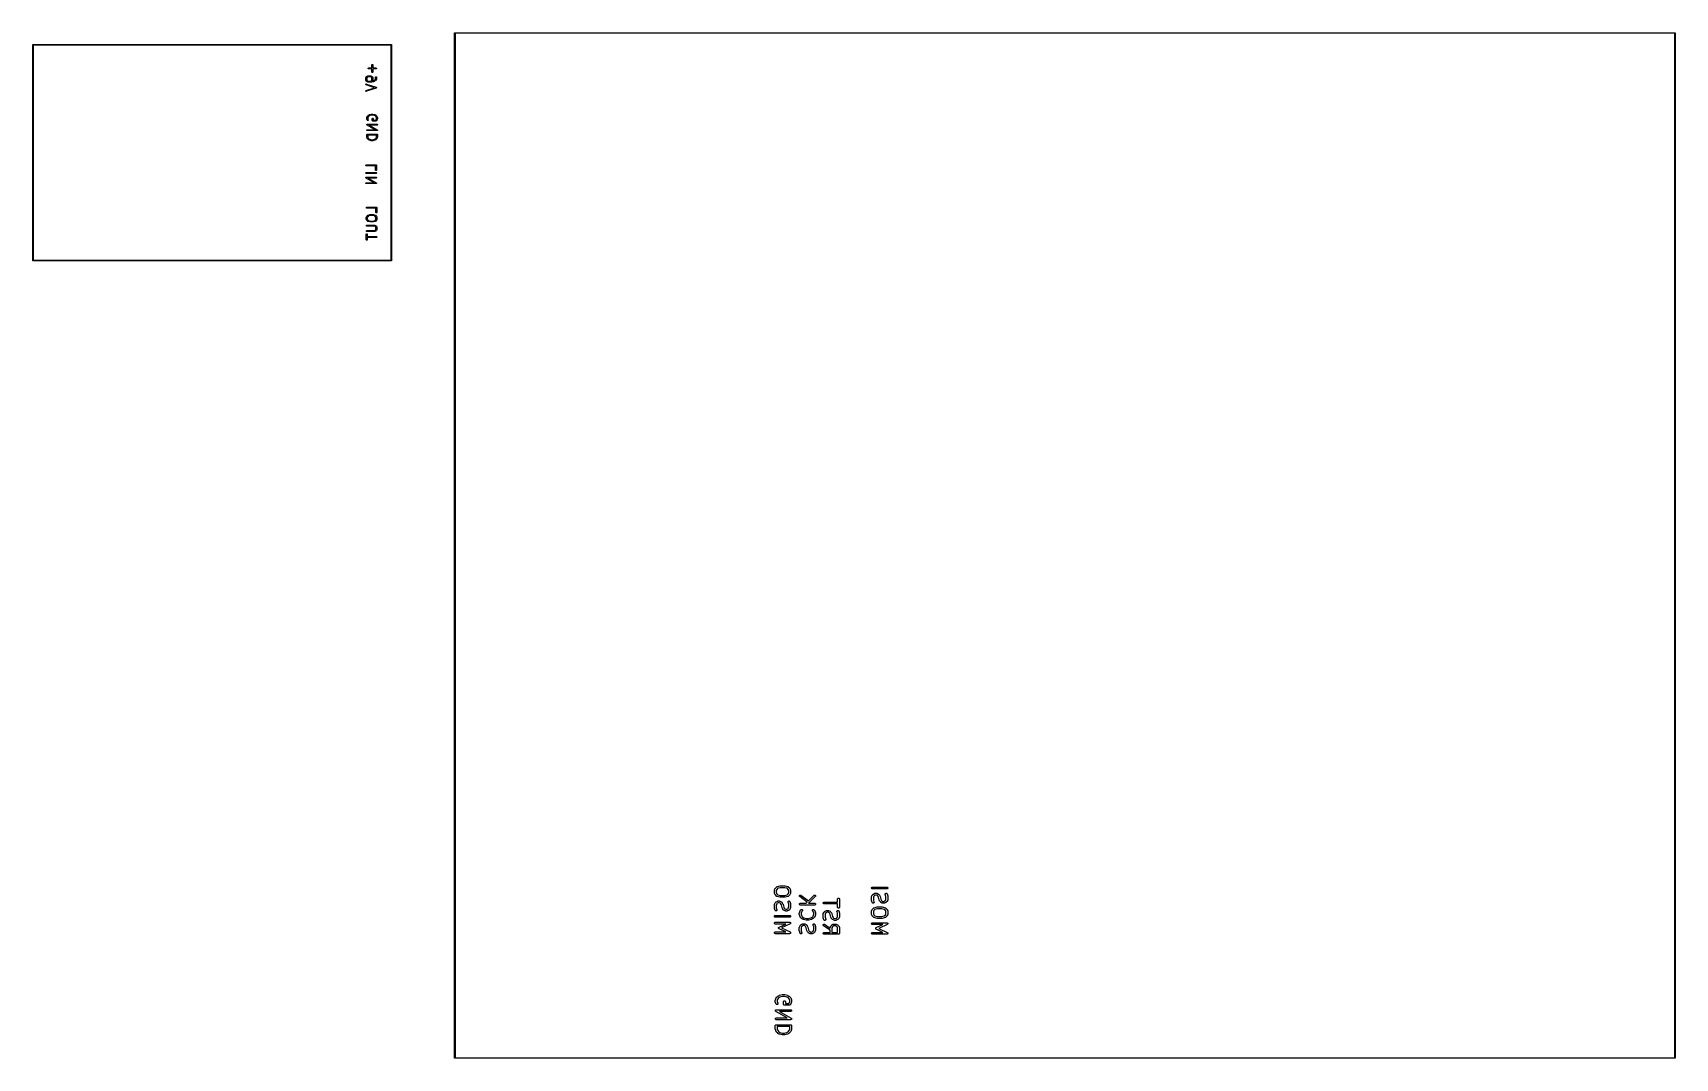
# Model space of a CAD drawing. Extents: x 4.07 to 10.8, y -5 to -0.8.
import ezdxf

# ---------------------------------------------------------------- set-up
doc = ezdxf.new("R2010")
doc.units = 0
doc.header["$MEASUREMENT"] = 0
doc.layers.add('BLACK', color=7, linetype='CONTINUOUS')

msp = doc.modelspace()

# ---------------------------------------------------------------- linework, layer by layer
at = {"layer": 'BLACK', "linetype": 'CONTINUOUS'}
for p, q in [((5.799, -0.8), (5.7991, -0.7996)), ((5.799, -5), (5.799, -0.8)), ((5.7991, -0.7996), (5.7996, -0.7991)), ((5.7996, -0.7991), (5.8, -0.799)), ((5.8, -0.799), (10.8, -0.799)), ((5.801, -0.801), (5.801, -4.999)), ((10.799, -0.801), (5.801, -0.801)), ((10.799, -4.999), (10.799, -0.801)), ((10.8, -0.799), (10.8004, -0.7991)), ((10.8004, -0.7991), (10.8009, -0.7996)), ((10.8009, -0.7996), (10.801, -0.8)), ((10.801, -0.8), (10.801, -5)), ((4.071, -0.848), (4.0711, -0.8476)), ((4.071, -1.732), (4.071, -0.848)), ((4.0711, -0.8476), (4.0716, -0.8471)), ((4.0716, -0.8471), (4.072, -0.847)), ((4.072, -0.847), (5.54, -0.847)), ((4.073, -0.849), (4.073, -1.731)), ((5.539, -0.849), (4.073, -0.849)), ((5.539, -1.731), (5.539, -0.849)), ((5.54, -0.847), (5.5404, -0.8471)), ((5.5404, -0.8471), (5.5409, -0.8476)), ((5.5409, -0.8476), (5.541, -0.848)), ((5.541, -0.848), (5.541, -1.732)), ((5.46, -0.93), (5.4602, -0.9292)), ((5.46, -0.943), (5.46, -0.93)), ((5.4602, -0.9292), (5.4612, -0.9281)), ((5.4612, -0.9281), (5.4627, -0.9281)), ((5.4627, -0.9281), (5.4638, -0.9292)), ((5.4638, -0.9292), (5.4639, -0.93)), ((5.4639, -0.93), (5.4639, -0.943)), ((5.4356, -0.9842), (5.4357, -0.9839)), ((5.4356, -0.9843), (5.4357, -0.9842)), ((5.4357, -0.9842), (5.4356, -0.9842)), ((5.4356, -0.9918), (5.4356, -0.9843)), ((5.4357, -0.9919), (5.4356, -0.9918)), ((5.4356, -0.992), (5.4357, -0.9919)), ((5.4357, -0.9923), (5.4356, -0.992)), ((5.4356, -1.0107), (5.4361, -1.0093)), ((5.4357, -0.9839), (5.4358, -0.9836)), ((5.4358, -0.9926), (5.4357, -0.9923)), ((5.4358, -0.9835), (5.4377, -0.9797)), ((5.4358, -0.9836), (5.4358, -0.9835)), ((5.4358, -0.9835), (5.4358, -0.9835)), ((5.4358, -0.9927), (5.4358, -0.9926)), ((5.4358, -0.9926), (5.4358, -0.9926)), ((5.4377, -0.9965), (5.4358, -0.9927)), ((5.4361, -1.0093), (5.4375, -1.0086)), ((5.4375, -1.0086), (5.4382, -1.0087)), ((5.4377, -0.9797), (5.4379, -0.9795)), ((5.4379, -0.9967), (5.4377, -0.9965)), ((5.4379, -0.9795), (5.4381, -0.9792)), ((5.4381, -0.997), (5.4379, -0.9967)), ((5.4381, -0.9792), (5.44, -0.9773)), ((5.44, -0.9988), (5.4381, -0.997)), ((5.4382, -1.0087), (5.4776, -1.0218)), ((5.4411, -0.9817), (5.4396, -0.9848)), ((5.4396, -0.9848), (5.4396, -0.9914)), ((5.4396, -0.9914), (5.4411, -0.9944)), ((5.44, -0.9773), (5.4402, -0.9771)), ((5.4402, -0.999), (5.44, -0.9988)), ((5.4402, -0.9771), (5.4405, -0.9769)), ((5.4405, -0.9992), (5.4402, -0.999)), ((5.4405, -0.9769), (5.4442, -0.9751)), ((5.4442, -1.0011), (5.4405, -0.9992)), ((5.4425, -0.9803), (5.4411, -0.9817)), ((5.4411, -0.9944), (5.4425, -0.9958)), ((5.4456, -0.9788), (5.4425, -0.9803)), ((5.4425, -0.9958), (5.4456, -0.9974)), ((5.4442, -0.9751), (5.4443, -0.975)), ((5.4443, -1.0011), (5.4442, -1.0011)), ((5.4443, -0.975), (5.4444, -0.975)), ((5.4444, -1.0011), (5.4443, -1.0011)), ((5.4444, -0.975), (5.4447, -0.975)), ((5.4447, -1.0012), (5.4444, -1.0011)), ((5.4447, -0.975), (5.445, -0.9749)), ((5.445, -1.0013), (5.4447, -1.0012)), ((5.445, -0.9749), (5.445, -0.9749)), ((5.445, -0.9749), (5.4451, -0.9749)), ((5.4451, -1.0013), (5.445, -1.0013)), ((5.445, -1.0013), (5.445, -1.0013)), ((5.4451, -0.9749), (5.4545, -0.9749)), ((5.4601, -1.0013), (5.4451, -1.0013)), ((5.4452, -0.9442), (5.4462, -0.9431)), ((5.4452, -0.9457), (5.4452, -0.9442)), ((5.4462, -0.9468), (5.4452, -0.9457)), ((5.454, -0.9788), (5.4456, -0.9788)), ((5.4456, -0.9974), (5.454, -0.9974)), ((5.4462, -0.9431), (5.447, -0.943)), ((5.447, -0.9469), (5.4462, -0.9468)), ((5.447, -0.943), (5.46, -0.943)), ((5.46, -0.9469), (5.447, -0.9469)), ((5.4571, -0.9803), (5.454, -0.9788)), ((5.454, -0.9974), (5.4571, -0.9958)), ((5.4545, -0.9749), (5.4546, -0.9749)), ((5.4546, -0.9749), (5.4546, -0.9749)), ((5.4546, -0.9749), (5.4549, -0.975)), ((5.4549, -0.975), (5.4552, -0.975)), ((5.4552, -0.975), (5.4553, -0.975)), ((5.4553, -0.975), (5.4554, -0.9751)), ((5.4554, -0.9751), (5.4591, -0.9769)), ((5.4585, -0.9817), (5.4571, -0.9803)), ((5.4571, -0.9958), (5.4585, -0.9944)), ((5.46, -0.9848), (5.4585, -0.9817)), ((5.4585, -0.9944), (5.46, -0.9914)), ((5.4591, -0.9769), (5.4594, -0.9771)), ((5.4594, -0.9771), (5.4596, -0.9773)), ((5.4596, -0.9773), (5.4615, -0.9792)), ((5.46, -0.96), (5.46, -0.9469)), ((5.4602, -0.9607), (5.46, -0.96)), ((5.46, -0.9914), (5.46, -0.9848)), ((5.4603, -1.0013), (5.4601, -1.0013)), ((5.4612, -0.9618), (5.4602, -0.9607)), ((5.4606, -1.0012), (5.4603, -1.0013)), ((5.4681, -0.9994), (5.4606, -1.0012)), ((5.4627, -0.9618), (5.4612, -0.9618)), ((5.4615, -0.9792), (5.4617, -0.9795)), ((5.4615, -0.9969), (5.4668, -0.9956)), ((5.4617, -0.9967), (5.4615, -0.9969)), ((5.4617, -0.9795), (5.4619, -0.9797)), ((5.4619, -0.9965), (5.4617, -0.9967)), ((5.4619, -0.9797), (5.4637, -0.9835)), ((5.4637, -0.9927), (5.4619, -0.9965)), ((5.4638, -0.9607), (5.4627, -0.9618)), ((5.4637, -0.9835), (5.4638, -0.9835)), ((5.4638, -0.9926), (5.4637, -0.9927)), ((5.4639, -0.96), (5.4638, -0.9607)), ((5.4638, -0.9835), (5.4638, -0.9836)), ((5.4638, -0.9836), (5.4639, -0.9839)), ((5.4639, -0.9923), (5.4638, -0.9926)), ((5.4638, -0.9926), (5.4638, -0.9926)), ((5.4639, -0.943), (5.477, -0.943)), ((5.477, -0.9469), (5.4639, -0.9469)), ((5.4639, -0.9469), (5.4639, -0.96)), ((5.4639, -0.9839), (5.4639, -0.9842)), ((5.4639, -0.9842), (5.4639, -0.9842)), ((5.4639, -0.9842), (5.4639, -0.9843)), ((5.4639, -0.9843), (5.4639, -0.9918)), ((5.4639, -0.9918), (5.4639, -0.9919)), ((5.4639, -0.9919), (5.4639, -0.992)), ((5.4639, -0.992), (5.4639, -0.9923)), ((5.4668, -0.9956), (5.472, -0.9922)), ((5.4684, -0.9992), (5.4681, -0.9994)), ((5.4687, -0.9991), (5.4684, -0.9992)), ((5.4743, -0.9953), (5.4687, -0.9991)), ((5.472, -0.9922), (5.4735, -0.9907)), ((5.4735, -0.9907), (5.475, -0.9876)), ((5.4745, -0.9952), (5.4743, -0.9953)), ((5.4746, -0.9951), (5.4745, -0.9952)), ((5.4765, -0.9932), (5.4746, -0.9951)), ((5.475, -0.9806), (5.4752, -0.9798)), ((5.475, -0.9876), (5.475, -0.9806)), ((5.4752, -0.9798), (5.4762, -0.9788)), ((5.4762, -0.9788), (5.4777, -0.9788)), ((5.4767, -0.993), (5.4765, -0.9932)), ((5.4769, -0.9927), (5.4767, -0.993)), ((5.4787, -0.989), (5.4769, -0.9927)), ((5.477, -0.943), (5.4777, -0.9431)), ((5.4777, -0.9468), (5.477, -0.9469)), ((5.4777, -0.9431), (5.4788, -0.9442)), ((5.4788, -0.9457), (5.4777, -0.9468)), ((5.4777, -0.9788), (5.4788, -0.9798)), ((5.4788, -0.9889), (5.4787, -0.989)), ((5.4788, -0.9442), (5.4788, -0.9457)), ((5.4788, -0.9798), (5.4789, -0.9806)), ((5.4789, -0.9885), (5.4788, -0.9888)), ((5.4788, -0.9888), (5.4788, -0.9889)), ((5.4789, -0.9806), (5.4789, -0.9881)), ((5.4789, -0.9881), (5.4789, -0.9882)), ((5.4789, -0.9882), (5.4789, -0.9882)), ((5.4789, -0.9882), (5.4789, -0.9885)), ((5.4363, -1.0121), (5.4356, -1.0107)), ((5.4356, -1.0367), (5.4363, -1.0353)), ((5.4361, -1.0381), (5.4356, -1.0367)), ((5.4375, -1.0388), (5.4361, -1.0381)), ((5.437, -1.0124), (5.4363, -1.0121)), ((5.4363, -1.0353), (5.437, -1.035)), ((5.4708, -1.0237), (5.437, -1.0124)), ((5.437, -1.035), (5.4708, -1.0237)), ((5.4382, -1.0387), (5.4375, -1.0388)), ((5.4776, -1.0256), (5.4382, -1.0387)), ((5.4776, -1.0218), (5.4783, -1.0222)), ((5.4783, -1.0252), (5.4776, -1.0256)), ((5.4783, -1.0222), (5.4783, -1.0223)), ((5.4783, -1.0223), (5.4785, -1.0224)), ((5.4785, -1.025), (5.4783, -1.0251)), ((5.4783, -1.0251), (5.4783, -1.0252)), ((5.4785, -1.0224), (5.4787, -1.023)), ((5.4787, -1.0244), (5.4785, -1.025)), ((5.4787, -1.023), (5.4789, -1.0236)), ((5.4789, -1.0238), (5.4787, -1.0244)), ((5.4789, -1.0236), (5.4789, -1.0237)), ((5.4789, -1.0237), (5.4789, -1.0238)), ((5.4397, -1.1466), (5.4416, -1.141)), ((5.4416, -1.141), (5.4417, -1.1409)), ((5.4417, -1.1408), (5.4418, -1.1406)), ((5.4417, -1.1409), (5.4417, -1.1408)), ((5.4418, -1.1406), (5.442, -1.1403)), ((5.442, -1.1403), (5.4421, -1.1402)), ((5.442, -1.1403), (5.442, -1.1403)), ((5.4421, -1.1402), (5.4458, -1.1364)), ((5.4452, -1.1427), (5.4436, -1.1475)), ((5.4484, -1.1395), (5.4452, -1.1427)), ((5.4458, -1.1364), (5.4461, -1.1363)), ((5.4461, -1.1363), (5.4464, -1.1361)), ((5.4464, -1.1361), (5.4501, -1.1342)), ((5.4517, -1.1378), (5.4484, -1.1395)), ((5.4501, -1.1342), (5.4503, -1.1341)), ((5.4503, -1.1341), (5.4505, -1.1341)), ((5.4505, -1.1341), (5.458, -1.1322)), ((5.4587, -1.1361), (5.4517, -1.1378)), ((5.458, -1.1322), (5.4582, -1.1322)), ((5.4582, -1.1322), (5.4585, -1.1321)), ((5.4585, -1.1321), (5.4641, -1.1321)), ((5.4639, -1.1361), (5.4587, -1.1361)), ((5.4709, -1.1378), (5.4639, -1.1361)), ((5.4641, -1.1321), (5.4643, -1.1322)), ((5.4643, -1.1322), (5.4646, -1.1322)), ((5.4646, -1.1322), (5.4721, -1.1341)), ((5.4742, -1.1395), (5.4709, -1.1378)), ((5.4721, -1.1341), (5.4723, -1.1341)), ((5.4723, -1.1341), (5.4725, -1.1342)), ((5.4725, -1.1342), (5.4762, -1.1361)), ((5.4774, -1.1427), (5.4742, -1.1395)), ((5.4762, -1.1361), (5.4765, -1.1363)), ((5.4765, -1.1363), (5.4767, -1.1364)), ((5.4767, -1.1364), (5.4805, -1.1402)), ((5.479, -1.1475), (5.4774, -1.1427)), ((5.4805, -1.1402), (5.4805, -1.1403)), ((5.4805, -1.1403), (5.4806, -1.1403)), ((5.4806, -1.1403), (5.4807, -1.1406)), ((5.4807, -1.1406), (5.4809, -1.1408)), ((5.4809, -1.1408), (5.4809, -1.1409)), ((5.4809, -1.1409), (5.481, -1.141)), ((5.481, -1.141), (5.4828, -1.1466)), ((5.4396, -1.1472), (5.4397, -1.1469)), ((5.4396, -1.1528), (5.4396, -1.1472)), ((5.4397, -1.1529), (5.4396, -1.1528)), ((5.4396, -1.153), (5.4397, -1.1529)), ((5.4397, -1.1533), (5.4396, -1.153)), ((5.4397, -1.1469), (5.4397, -1.1466)), ((5.4398, -1.1536), (5.4397, -1.1533)), ((5.4397, -1.1751), (5.4398, -1.1749)), ((5.4398, -1.1756), (5.4397, -1.1751)), ((5.4398, -1.1537), (5.4398, -1.1536)), ((5.4398, -1.1536), (5.4398, -1.1536)), ((5.4417, -1.1575), (5.4398, -1.1537)), ((5.4398, -1.1746), (5.4401, -1.1742)), ((5.4398, -1.1749), (5.4398, -1.1746)), ((5.4398, -1.1761), (5.4398, -1.1756)), ((5.44, -1.1763), (5.4398, -1.1761)), ((5.4398, -1.1971), (5.4409, -1.196)), ((5.4398, -1.1986), (5.4398, -1.1971)), ((5.4409, -1.1996), (5.4398, -1.1986)), ((5.4401, -1.1765), (5.44, -1.1763)), ((5.4401, -1.1742), (5.4404, -1.1738)), ((5.4406, -1.177), (5.4401, -1.1765)), ((5.4404, -1.1738), (5.4407, -1.1737)), ((5.4736, -1.1959), (5.4406, -1.177)), ((5.4407, -1.1737), (5.4409, -1.1735)), ((5.4409, -1.1735), (5.4416, -1.1734)), ((5.4409, -1.196), (5.4416, -1.1959)), ((5.4416, -1.1998), (5.4409, -1.1996)), ((5.4416, -1.1734), (5.481, -1.1734)), ((5.4416, -1.1959), (5.4736, -1.1959)), ((5.481, -1.1998), (5.4416, -1.1998)), ((5.4422, -1.1581), (5.4417, -1.1575)), ((5.4436, -1.1585), (5.4422, -1.1581)), ((5.4436, -1.1475), (5.4436, -1.1524)), ((5.4436, -1.1524), (5.4452, -1.1557)), ((5.445, -1.1579), (5.4436, -1.1585)), ((5.4454, -1.1564), (5.445, -1.1579)), ((5.4452, -1.1557), (5.4454, -1.1564)), ((5.481, -1.1773), (5.449, -1.1773)), ((5.449, -1.1773), (5.482, -1.1961)), ((5.4621, -1.151), (5.4623, -1.1502)), ((5.4621, -1.1585), (5.4621, -1.151)), ((5.4623, -1.1592), (5.4621, -1.1585)), ((5.4623, -1.1502), (5.4634, -1.1491)), ((5.4634, -1.1603), (5.4623, -1.1592)), ((5.4634, -1.1491), (5.4649, -1.1491)), ((5.4641, -1.1604), (5.4634, -1.1603)), ((5.4772, -1.1604), (5.4641, -1.1604)), ((5.4649, -1.1491), (5.4659, -1.1502)), ((5.4659, -1.1502), (5.4661, -1.151)), ((5.4661, -1.151), (5.4661, -1.1565)), ((5.4661, -1.1565), (5.4764, -1.1565)), ((5.4764, -1.1565), (5.4774, -1.1555)), ((5.478, -1.1603), (5.4772, -1.1604)), ((5.4774, -1.1555), (5.479, -1.1506)), ((5.4786, -1.1599), (5.478, -1.1603)), ((5.4805, -1.158), (5.4786, -1.1599)), ((5.479, -1.1506), (5.479, -1.1475)), ((5.4806, -1.1579), (5.4805, -1.1579)), ((5.4805, -1.1579), (5.4805, -1.158)), ((5.4807, -1.1576), (5.4806, -1.1579)), ((5.4809, -1.1573), (5.4807, -1.1576)), ((5.481, -1.1572), (5.4809, -1.1573)), ((5.4809, -1.1573), (5.4809, -1.1573)), ((5.4828, -1.1516), (5.481, -1.1572)), ((5.481, -1.1734), (5.4817, -1.1735)), ((5.4817, -1.1772), (5.481, -1.1773)), ((5.4817, -1.1996), (5.481, -1.1998)), ((5.4817, -1.1735), (5.4828, -1.1746)), ((5.4828, -1.1761), (5.4817, -1.1772)), ((5.4819, -1.1995), (5.4817, -1.1996)), ((5.4822, -1.1994), (5.4819, -1.1995)), ((5.482, -1.1961), (5.4825, -1.1966)), ((5.4824, -1.1989), (5.4822, -1.1994)), ((5.4828, -1.1986), (5.4824, -1.1989)), ((5.4825, -1.1966), (5.4826, -1.1969)), ((5.4826, -1.1969), (5.4828, -1.1971)), ((5.4828, -1.1466), (5.4829, -1.1469)), ((5.4829, -1.1513), (5.4828, -1.1516)), ((5.4828, -1.1746), (5.4828, -1.1761)), ((5.4828, -1.1971), (5.4828, -1.1976)), ((5.4828, -1.1976), (5.4829, -1.1981)), ((5.4829, -1.1981), (5.4828, -1.1983)), ((5.4828, -1.1983), (5.4828, -1.1986)), ((5.4829, -1.1469), (5.4829, -1.1472)), ((5.4829, -1.1472), (5.4829, -1.151)), ((5.4829, -1.151), (5.4829, -1.1513)), ((5.4396, -1.2166), (5.4398, -1.2158)), ((5.4396, -1.226), (5.4396, -1.2166)), ((5.4397, -1.2263), (5.4396, -1.226)), ((5.4397, -1.2266), (5.4397, -1.2263)), ((5.4416, -1.2322), (5.4397, -1.2266)), ((5.4398, -1.2158), (5.4409, -1.2148)), ((5.4409, -1.2148), (5.4416, -1.2146)), ((5.4416, -1.2146), (5.481, -1.2146)), ((5.4417, -1.2323), (5.4416, -1.2322)), ((5.4418, -1.2326), (5.4417, -1.2323)), ((5.4417, -1.2323), (5.4417, -1.2323)), ((5.442, -1.2329), (5.4418, -1.2326)), ((5.4421, -1.233), (5.442, -1.2329)), ((5.442, -1.2329), (5.442, -1.2329)), ((5.4458, -1.2367), (5.4421, -1.233)), ((5.479, -1.2185), (5.4436, -1.2185)), ((5.4436, -1.2185), (5.4436, -1.2256)), ((5.4436, -1.2256), (5.4452, -1.2305)), ((5.4452, -1.2305), (5.4484, -1.2337)), ((5.4461, -1.2369), (5.4458, -1.2367)), ((5.4464, -1.2371), (5.4461, -1.2369)), ((5.4501, -1.239), (5.4464, -1.2371)), ((5.4484, -1.2337), (5.4517, -1.2353)), ((5.4503, -1.239), (5.4501, -1.239)), ((5.4505, -1.2391), (5.4503, -1.239)), ((5.458, -1.241), (5.4505, -1.2391)), ((5.4517, -1.2353), (5.4587, -1.2371)), ((5.4582, -1.241), (5.458, -1.241)), ((5.4585, -1.241), (5.4582, -1.241)), ((5.4641, -1.241), (5.4585, -1.241)), ((5.4587, -1.2371), (5.4639, -1.2371)), ((5.4639, -1.2371), (5.4709, -1.2353)), ((5.4643, -1.241), (5.4641, -1.241)), ((5.4646, -1.241), (5.4643, -1.241)), ((5.4721, -1.2391), (5.4646, -1.241)), ((5.4709, -1.2353), (5.4742, -1.2337)), ((5.4723, -1.239), (5.4721, -1.2391)), ((5.4725, -1.239), (5.4723, -1.239)), ((5.4762, -1.2371), (5.4725, -1.239)), ((5.4742, -1.2337), (5.4774, -1.2305)), ((5.4765, -1.2369), (5.4762, -1.2371)), ((5.4767, -1.2367), (5.4765, -1.2369)), ((5.4805, -1.233), (5.4767, -1.2367)), ((5.4774, -1.2305), (5.479, -1.2256)), ((5.479, -1.2256), (5.479, -1.2185)), ((5.4806, -1.2329), (5.4805, -1.2329)), ((5.4805, -1.2329), (5.4805, -1.233)), ((5.4807, -1.2326), (5.4806, -1.2329)), ((5.4809, -1.2323), (5.4807, -1.2326)), ((5.481, -1.2322), (5.4809, -1.2323)), ((5.4809, -1.2323), (5.4809, -1.2323)), ((5.481, -1.2146), (5.4817, -1.2148)), ((5.4828, -1.2266), (5.481, -1.2322)), ((5.4817, -1.2148), (5.4828, -1.2158)), ((5.4828, -1.2158), (5.4829, -1.2166)), ((5.4829, -1.2263), (5.4828, -1.2266)), ((5.4829, -1.2166), (5.4829, -1.226)), ((5.4829, -1.226), (5.4829, -1.2263)), ((5.4358, -1.3412), (5.4369, -1.3401)), ((5.4358, -1.3427), (5.4358, -1.3412)), ((5.4369, -1.3438), (5.4358, -1.3427)), ((5.4369, -1.3401), (5.4376, -1.34)), ((5.4376, -1.3439), (5.4369, -1.3438)), ((5.4376, -1.34), (5.477, -1.34)), ((5.475, -1.3439), (5.4376, -1.3439)), ((5.475, -1.3607), (5.475, -1.3439)), ((5.477, -1.34), (5.4777, -1.3401)), ((5.4777, -1.3401), (5.4788, -1.3412)), ((5.4788, -1.3412), (5.4789, -1.342)), ((5.4789, -1.342), (5.4789, -1.3607)), ((5.4357, -1.3923), (5.4358, -1.3921)), ((5.4358, -1.3928), (5.4357, -1.3923)), ((5.4358, -1.3731), (5.4369, -1.372)), ((5.4358, -1.3746), (5.4358, -1.3731)), ((5.4369, -1.3757), (5.4358, -1.3746)), ((5.4358, -1.3918), (5.4361, -1.3915)), ((5.4358, -1.3921), (5.4358, -1.3918)), ((5.4358, -1.3933), (5.4358, -1.3928)), ((5.436, -1.3935), (5.4358, -1.3933)), ((5.4358, -1.4143), (5.4369, -1.4133)), ((5.4361, -1.3938), (5.436, -1.3935)), ((5.4361, -1.3915), (5.4364, -1.391)), ((5.4366, -1.3943), (5.4361, -1.3938)), ((5.4364, -1.391), (5.4367, -1.391)), ((5.4696, -1.4131), (5.4366, -1.3943)), ((5.4367, -1.391), (5.4369, -1.3908)), ((5.4369, -1.372), (5.4376, -1.3719)), ((5.4376, -1.3758), (5.4369, -1.3757)), ((5.4369, -1.3908), (5.4376, -1.3906)), ((5.4369, -1.4133), (5.4376, -1.4131)), ((5.4376, -1.3719), (5.477, -1.3719)), ((5.477, -1.3758), (5.4376, -1.3758)), ((5.4376, -1.3906), (5.477, -1.3906)), ((5.4376, -1.4131), (5.4696, -1.4131)), ((5.477, -1.3946), (5.445, -1.3946)), ((5.445, -1.3946), (5.478, -1.4134)), ((5.4752, -1.3615), (5.475, -1.3607)), ((5.4762, -1.3625), (5.4752, -1.3615)), ((5.4777, -1.3625), (5.4762, -1.3625)), ((5.477, -1.3719), (5.4777, -1.372)), ((5.4777, -1.3757), (5.477, -1.3758)), ((5.477, -1.3906), (5.4777, -1.3908)), ((5.4777, -1.3944), (5.477, -1.3946)), ((5.4788, -1.3615), (5.4777, -1.3625)), ((5.4777, -1.372), (5.4788, -1.3731)), ((5.4788, -1.3746), (5.4777, -1.3757)), ((5.4777, -1.3908), (5.4788, -1.3918)), ((5.4788, -1.3933), (5.4777, -1.3944)), ((5.4789, -1.3607), (5.4788, -1.3615)), ((5.4788, -1.3731), (5.4788, -1.3746)), ((5.4788, -1.3918), (5.4788, -1.3933)), ((5.4358, -1.4158), (5.4358, -1.4143)), ((5.4369, -1.4169), (5.4358, -1.4158)), ((5.4376, -1.417), (5.4369, -1.4169)), ((5.477, -1.417), (5.4376, -1.417)), ((5.4777, -1.4169), (5.477, -1.417)), ((5.4779, -1.4167), (5.4777, -1.4169)), ((5.4782, -1.4166), (5.4779, -1.4167)), ((5.478, -1.4134), (5.4785, -1.4139)), ((5.4784, -1.4162), (5.4782, -1.4166)), ((5.4788, -1.4158), (5.4784, -1.4162)), ((5.4785, -1.4139), (5.4786, -1.4141)), ((5.4786, -1.4141), (5.4788, -1.4143)), ((5.4788, -1.4143), (5.4788, -1.4148)), ((5.4788, -1.4148), (5.4789, -1.4153)), ((5.4789, -1.4153), (5.4788, -1.4156)), ((5.4788, -1.4156), (5.4788, -1.4158)), ((5.4378, -1.5152), (5.4389, -1.5141)), ((5.4378, -1.5167), (5.4378, -1.5152)), ((5.4389, -1.5178), (5.4378, -1.5167)), ((5.4389, -1.5141), (5.4396, -1.514)), ((5.4396, -1.5179), (5.4389, -1.5178)), ((5.4396, -1.514), (5.479, -1.514)), ((5.477, -1.5179), (5.4396, -1.5179)), ((5.4401, -1.5502), (5.4438, -1.5464)), ((5.4438, -1.5464), (5.444, -1.5463)), ((5.444, -1.5463), (5.4441, -1.5463)), ((5.4441, -1.5463), (5.4443, -1.5462)), ((5.4443, -1.5462), (5.4445, -1.546)), ((5.4445, -1.546), (5.4446, -1.546)), ((5.4446, -1.546), (5.4448, -1.5459)), ((5.4448, -1.5459), (5.4523, -1.5441)), ((5.4523, -1.5441), (5.4525, -1.544)), ((5.4525, -1.544), (5.4527, -1.544)), ((5.4527, -1.544), (5.4659, -1.544)), ((5.4659, -1.544), (5.4661, -1.544)), ((5.4661, -1.544), (5.4663, -1.5441)), ((5.4663, -1.5441), (5.4738, -1.5459)), ((5.4738, -1.5459), (5.474, -1.546)), ((5.474, -1.546), (5.4741, -1.546)), ((5.4741, -1.546), (5.4743, -1.5462)), ((5.4743, -1.5462), (5.4745, -1.5463)), ((5.4745, -1.5463), (5.4746, -1.5463)), ((5.4746, -1.5463), (5.4747, -1.5464)), ((5.4747, -1.5464), (5.4785, -1.5502)), ((5.477, -1.5347), (5.477, -1.5179)), ((5.4772, -1.5355), (5.477, -1.5347)), ((5.4782, -1.5365), (5.4772, -1.5355)), ((5.4797, -1.5365), (5.4782, -1.5365)), ((5.479, -1.514), (5.4797, -1.5141)), ((5.4797, -1.5141), (5.4808, -1.5152)), ((5.4808, -1.5355), (5.4797, -1.5365)), ((5.4808, -1.5152), (5.4809, -1.516)), ((5.4809, -1.5347), (5.4808, -1.5355)), ((5.4809, -1.516), (5.4809, -1.5347)), ((5.4376, -1.5552), (5.4377, -1.5549)), ((5.4376, -1.5553), (5.4377, -1.5552)), ((5.4377, -1.5552), (5.4376, -1.5552)), ((5.4376, -1.5628), (5.4376, -1.5553)), ((5.4377, -1.5629), (5.4376, -1.5628)), ((5.4376, -1.563), (5.4377, -1.5629)), ((5.4377, -1.5633), (5.4376, -1.563)), ((5.4377, -1.5549), (5.4378, -1.5546)), ((5.4378, -1.5636), (5.4377, -1.5633)), ((5.4378, -1.5545), (5.4397, -1.5507)), ((5.4378, -1.5546), (5.4378, -1.5545)), ((5.4378, -1.5545), (5.4378, -1.5545)), ((5.4378, -1.5637), (5.4378, -1.5636)), ((5.4378, -1.5636), (5.4378, -1.5636)), ((5.4397, -1.5675), (5.4378, -1.5637)), ((5.4378, -1.5883), (5.4389, -1.5873)), ((5.4378, -1.5898), (5.4378, -1.5883)), ((5.4389, -1.5909), (5.4378, -1.5898)), ((5.4378, -1.6108), (5.4389, -1.6098)), ((5.4378, -1.6123), (5.4378, -1.6108)), ((5.4389, -1.6134), (5.4378, -1.6123)), ((5.4389, -1.5873), (5.4396, -1.5871)), ((5.4396, -1.591), (5.4389, -1.5909)), ((5.4389, -1.6098), (5.4396, -1.6096)), ((5.4396, -1.6135), (5.4389, -1.6134)), ((5.4396, -1.5871), (5.4715, -1.5871)), ((5.471, -1.591), (5.4396, -1.591)), ((5.4396, -1.6096), (5.471, -1.6096)), ((5.4715, -1.6135), (5.4396, -1.6135)), ((5.4397, -1.5507), (5.4399, -1.5505)), ((5.4399, -1.5677), (5.4397, -1.5675)), ((5.4399, -1.5505), (5.4401, -1.5502)), ((5.4401, -1.568), (5.4399, -1.5677)), ((5.4438, -1.5717), (5.4401, -1.568)), ((5.4431, -1.5528), (5.4416, -1.5558)), ((5.4416, -1.5558), (5.4416, -1.5624)), ((5.4416, -1.5624), (5.4431, -1.5654)), ((5.4462, -1.5496), (5.4431, -1.5528)), ((5.4431, -1.5654), (5.4462, -1.5686)), ((5.444, -1.5718), (5.4438, -1.5717)), ((5.4441, -1.5719), (5.444, -1.5718)), ((5.4443, -1.572), (5.4441, -1.5719)), ((5.4445, -1.5722), (5.4443, -1.572)), ((5.4446, -1.5722), (5.4445, -1.5722)), ((5.4448, -1.5722), (5.4446, -1.5722)), ((5.4523, -1.5741), (5.4448, -1.5722)), ((5.453, -1.5479), (5.4462, -1.5496)), ((5.4462, -1.5686), (5.453, -1.5702)), ((5.4525, -1.5741), (5.4523, -1.5741)), ((5.4527, -1.5742), (5.4525, -1.5741)), ((5.4659, -1.5742), (5.4527, -1.5742)), ((5.4656, -1.5479), (5.453, -1.5479)), ((5.453, -1.5702), (5.4656, -1.5702)), ((5.4723, -1.5496), (5.4656, -1.5479)), ((5.4656, -1.5702), (5.4723, -1.5686)), ((5.4661, -1.5741), (5.4659, -1.5742)), ((5.4663, -1.5741), (5.4661, -1.5741)), ((5.4738, -1.5722), (5.4663, -1.5741)), ((5.4741, -1.5926), (5.471, -1.591)), ((5.471, -1.6096), (5.4741, -1.6081)), ((5.4715, -1.5871), (5.4716, -1.5871)), ((5.4716, -1.6135), (5.4715, -1.6135)), ((5.4716, -1.5871), (5.4716, -1.5871)), ((5.4716, -1.5871), (5.4719, -1.5872)), ((5.4719, -1.6135), (5.4716, -1.6135)), ((5.4716, -1.6135), (5.4716, -1.6135)), ((5.4719, -1.5872), (5.4722, -1.5873)), ((5.4722, -1.6134), (5.4719, -1.6135)), ((5.4722, -1.5873), (5.4723, -1.5873)), ((5.4723, -1.6134), (5.4722, -1.6134)), ((5.4755, -1.5528), (5.4723, -1.5496)), ((5.4723, -1.5686), (5.4755, -1.5654)), ((5.4723, -1.5873), (5.4724, -1.5873)), ((5.4724, -1.6133), (5.4723, -1.6134)), ((5.4724, -1.5873), (5.4761, -1.5892)), ((5.4761, -1.6115), (5.4724, -1.6133)), ((5.474, -1.5722), (5.4738, -1.5722)), ((5.4741, -1.5722), (5.474, -1.5722)), ((5.4743, -1.572), (5.4741, -1.5722)), ((5.4755, -1.594), (5.4741, -1.5926)), ((5.4741, -1.6081), (5.4755, -1.6067)), ((5.4745, -1.5719), (5.4743, -1.572)), ((5.4746, -1.5718), (5.4745, -1.5719)), ((5.4747, -1.5717), (5.4746, -1.5718)), ((5.4785, -1.568), (5.4747, -1.5717)), ((5.477, -1.5558), (5.4755, -1.5528)), ((5.4755, -1.5654), (5.477, -1.5624)), ((5.477, -1.597), (5.4755, -1.594)), ((5.4755, -1.6067), (5.477, -1.6036)), ((5.4761, -1.5892), (5.4764, -1.5894)), ((5.4764, -1.6113), (5.4761, -1.6115)), ((5.4764, -1.5894), (5.4766, -1.5896)), ((5.4766, -1.6111), (5.4764, -1.6113)), ((5.4766, -1.5896), (5.4785, -1.5914)), ((5.4785, -1.6092), (5.4766, -1.6111)), ((5.477, -1.5624), (5.477, -1.5558)), ((5.477, -1.6036), (5.477, -1.597)), ((5.4785, -1.5502), (5.4787, -1.5505)), ((5.4787, -1.5677), (5.4785, -1.568)), ((5.4785, -1.5914), (5.4787, -1.5917)), ((5.4787, -1.609), (5.4785, -1.6092)), ((5.4787, -1.5505), (5.4789, -1.5507)), ((5.4789, -1.5675), (5.4787, -1.5677)), ((5.4787, -1.5917), (5.4789, -1.5919)), ((5.4789, -1.6087), (5.4787, -1.609)), ((5.4789, -1.5507), (5.4807, -1.5545)), ((5.4807, -1.5637), (5.4789, -1.5675)), ((5.4789, -1.5919), (5.4807, -1.5957)), ((5.4807, -1.605), (5.4789, -1.6087)), ((5.4807, -1.5545), (5.4808, -1.5545)), ((5.4808, -1.5636), (5.4807, -1.5637)), ((5.4807, -1.5957), (5.4808, -1.5958)), ((5.4808, -1.6049), (5.4807, -1.605)), ((5.4808, -1.5545), (5.4808, -1.5546)), ((5.4808, -1.5546), (5.4809, -1.5549)), ((5.4809, -1.5633), (5.4808, -1.5636)), ((5.4808, -1.5636), (5.4808, -1.5636)), ((5.4808, -1.5958), (5.4808, -1.5958)), ((5.4808, -1.5958), (5.4809, -1.5961)), ((5.4809, -1.6045), (5.4808, -1.6048)), ((5.4808, -1.6048), (5.4808, -1.6049)), ((5.4809, -1.5549), (5.4809, -1.5552)), ((5.4809, -1.5552), (5.4809, -1.5552)), ((5.4809, -1.5552), (5.4809, -1.5553)), ((5.4809, -1.5553), (5.4809, -1.5628)), ((5.4809, -1.5628), (5.4809, -1.5629)), ((5.4809, -1.5629), (5.4809, -1.563)), ((5.4809, -1.563), (5.4809, -1.5633)), ((5.4809, -1.5961), (5.4809, -1.5964)), ((5.4809, -1.5964), (5.4809, -1.5965)), ((5.4809, -1.5965), (5.4809, -1.5966)), ((5.4809, -1.5966), (5.4809, -1.6041)), ((5.4809, -1.6041), (5.4809, -1.6042)), ((5.4809, -1.6042), (5.4809, -1.6042)), ((5.4809, -1.6042), (5.4809, -1.6045)), ((5.4376, -1.6247), (5.4378, -1.6239)), ((5.4376, -1.6472), (5.4376, -1.6247)), ((5.4378, -1.648), (5.4376, -1.6472)), ((5.4378, -1.6239), (5.4389, -1.6229)), ((5.4389, -1.649), (5.4378, -1.648)), ((5.4389, -1.6229), (5.4404, -1.6229)), ((5.4404, -1.649), (5.4389, -1.649)), ((5.4404, -1.6229), (5.4414, -1.6239)), ((5.4414, -1.648), (5.4404, -1.649)), ((5.4414, -1.6239), (5.4416, -1.6247)), ((5.4416, -1.6472), (5.4414, -1.648)), ((5.4416, -1.6247), (5.4416, -1.634)), ((5.4416, -1.634), (5.479, -1.634)), ((5.479, -1.6379), (5.4416, -1.6379)), ((5.4416, -1.6379), (5.4416, -1.6472)), ((5.479, -1.634), (5.4797, -1.6341)), ((5.4797, -1.6378), (5.479, -1.6379)), ((5.4797, -1.6341), (5.4808, -1.6352)), ((5.4808, -1.6367), (5.4797, -1.6378)), ((5.4808, -1.6352), (5.4808, -1.6367)), ((4.0711, -1.7324), (4.071, -1.732)), ((4.0716, -1.7329), (4.0711, -1.7324)), ((4.072, -1.733), (4.0716, -1.7329)), ((5.54, -1.733), (4.072, -1.733)), ((4.073, -1.731), (5.539, -1.731)), ((5.5404, -1.7329), (5.54, -1.733)), ((5.5409, -1.7324), (5.5404, -1.7329)), ((5.541, -1.732), (5.5409, -1.7324)), ((7.1103, -4.3111), (7.1131, -4.3055)), ((7.1131, -4.3055), (7.1133, -4.3051)), ((7.1133, -4.3051), (7.1134, -4.3051)), ((7.1134, -4.305), (7.1135, -4.3048)), ((7.1134, -4.3051), (7.1134, -4.305)), ((7.1135, -4.3048), (7.1136, -4.3048)), ((7.1136, -4.3048), (7.1138, -4.3045)), ((7.1138, -4.3045), (7.1194, -4.2989)), ((7.1194, -4.2989), (7.12, -4.2984)), ((7.1239, -4.3048), (7.1195, -4.3093)), ((7.12, -4.2984), (7.1203, -4.2983)), ((7.1203, -4.2983), (7.1205, -4.2981)), ((7.1205, -4.2981), (7.1212, -4.2979)), ((7.1212, -4.2979), (7.1324, -4.2951)), ((7.1338, -4.3024), (7.1239, -4.3048)), ((7.1324, -4.2951), (7.1325, -4.2951)), ((7.1325, -4.2951), (7.1326, -4.295)), ((7.1326, -4.295), (7.1328, -4.295)), ((7.1328, -4.295), (7.1331, -4.295)), ((7.1331, -4.295), (7.1332, -4.295)), ((7.1332, -4.295), (7.1333, -4.295)), ((7.1333, -4.295), (7.153, -4.295)), ((7.1525, -4.3024), (7.1338, -4.3024)), ((7.1623, -4.3048), (7.1525, -4.3024)), ((7.153, -4.295), (7.1531, -4.295)), ((7.1531, -4.295), (7.1532, -4.295)), ((7.1532, -4.295), (7.1534, -4.295)), ((7.1534, -4.295), (7.1537, -4.295)), ((7.1537, -4.295), (7.1538, -4.2951)), ((7.1538, -4.2951), (7.1539, -4.2951)), ((7.1539, -4.2951), (7.1651, -4.2979)), ((7.1668, -4.3093), (7.1623, -4.3048)), ((7.1651, -4.2979), (7.1658, -4.2981)), ((7.1658, -4.2981), (7.166, -4.2983)), ((7.166, -4.2983), (7.1663, -4.2984)), ((7.1663, -4.2984), (7.1668, -4.2989)), ((7.1668, -4.2989), (7.1725, -4.3045)), ((7.1725, -4.3045), (7.1727, -4.3048)), ((7.1727, -4.3048), (7.1728, -4.3048)), ((7.1728, -4.3048), (7.1728, -4.305)), ((7.1728, -4.305), (7.1729, -4.3051)), ((7.1729, -4.3051), (7.173, -4.3051)), ((7.173, -4.3051), (7.1732, -4.3055)), ((7.1732, -4.3055), (7.176, -4.3111)), ((7.508, -4.3028), (7.5085, -4.3014)), ((7.508, -4.3042), (7.508, -4.3028)), ((7.5085, -4.3055), (7.508, -4.3042)), ((7.5085, -4.3014), (7.5096, -4.3004)), ((7.5096, -4.3065), (7.5085, -4.3055)), ((7.5096, -4.3004), (7.5109, -4.2999)), ((7.5109, -4.3071), (7.5096, -4.3065)), ((7.5109, -4.2999), (7.5116, -4.2998)), ((7.5116, -4.3072), (7.5109, -4.3071)), ((7.5116, -4.2998), (7.5707, -4.2998)), ((7.5707, -4.3072), (7.5116, -4.3072)), ((7.5707, -4.2998), (7.5714, -4.2999)), ((7.5714, -4.3071), (7.5707, -4.3072)), ((7.5714, -4.2999), (7.5727, -4.3004)), ((7.5727, -4.3065), (7.5714, -4.3071)), ((7.5727, -4.3004), (7.5737, -4.3014)), ((7.5737, -4.3055), (7.5727, -4.3065)), ((7.5737, -4.3014), (7.5743, -4.3028)), ((7.5743, -4.3042), (7.5737, -4.3055)), ((7.5743, -4.3028), (7.5743, -4.3042)), ((7.1099, -4.3127), (7.11, -4.312)), ((7.1099, -4.324), (7.1099, -4.3127)), ((7.11, -4.3247), (7.1099, -4.324)), ((7.1099, -4.3718), (7.11, -4.3711)), ((7.1099, -4.3858), (7.1099, -4.3718)), ((7.11, -4.3119), (7.1101, -4.3118)), ((7.11, -4.312), (7.11, -4.3119)), ((7.11, -4.3248), (7.11, -4.3247)), ((7.1101, -4.325), (7.11, -4.3248)), ((7.11, -4.3709), (7.1101, -4.3708)), ((7.11, -4.3711), (7.11, -4.3709)), ((7.1101, -4.3118), (7.1103, -4.3111)), ((7.1103, -4.3256), (7.1101, -4.325)), ((7.1101, -4.3708), (7.1103, -4.3701)), ((7.1131, -4.3313), (7.1103, -4.3256)), ((7.1103, -4.3701), (7.1131, -4.3645)), ((7.1133, -4.3316), (7.1131, -4.3313)), ((7.1131, -4.3645), (7.1133, -4.3642)), ((7.1134, -4.3317), (7.1133, -4.3316)), ((7.1133, -4.3642), (7.1134, -4.3641)), ((7.1134, -4.3318), (7.1134, -4.3317)), ((7.1135, -4.3319), (7.1134, -4.3318)), ((7.1134, -4.364), (7.1135, -4.3639)), ((7.1134, -4.3641), (7.1134, -4.364)), ((7.1136, -4.3319), (7.1135, -4.3319)), ((7.1135, -4.3639), (7.1136, -4.3638)), ((7.1138, -4.3322), (7.1136, -4.3319)), ((7.1136, -4.3638), (7.1138, -4.3636)), ((7.1194, -4.3378), (7.1138, -4.3322)), ((7.1138, -4.3636), (7.1166, -4.3607)), ((7.1166, -4.3607), (7.1169, -4.3605)), ((7.1169, -4.3605), (7.117, -4.3604)), ((7.117, -4.3604), (7.1171, -4.3604)), ((7.1171, -4.3604), (7.1172, -4.3603)), ((7.1172, -4.3603), (7.1173, -4.3602)), ((7.1195, -4.3093), (7.1173, -4.3136)), ((7.1173, -4.3136), (7.1173, -4.3231)), ((7.1173, -4.3231), (7.1195, -4.3274)), ((7.1173, -4.3602), (7.1176, -4.36)), ((7.1195, -4.3683), (7.1173, -4.3727)), ((7.1173, -4.3727), (7.1173, -4.3852)), ((7.1176, -4.36), (7.1232, -4.3572)), ((7.12, -4.3383), (7.1194, -4.3378)), ((7.1195, -4.3274), (7.1239, -4.3319)), ((7.1214, -4.3664), (7.1195, -4.3683)), ((7.1203, -4.3384), (7.12, -4.3383)), ((7.1205, -4.3386), (7.1203, -4.3384)), ((7.1212, -4.3388), (7.1205, -4.3386)), ((7.1324, -4.3416), (7.1212, -4.3388)), ((7.1257, -4.3642), (7.1214, -4.3664)), ((7.1232, -4.3572), (7.1239, -4.357)), ((7.1239, -4.3319), (7.1338, -4.3343)), ((7.1239, -4.357), (7.124, -4.357)), ((7.124, -4.357), (7.1241, -4.3569)), ((7.1241, -4.3569), (7.1249, -4.3568)), ((7.1249, -4.3568), (7.1305, -4.3568)), ((7.1296, -4.3642), (7.1257, -4.3642)), ((7.1339, -4.3664), (7.1296, -4.3642)), ((7.1305, -4.3568), (7.1312, -4.3569)), ((7.1312, -4.3569), (7.1313, -4.357)), ((7.1313, -4.357), (7.1315, -4.357)), ((7.1315, -4.357), (7.1321, -4.3572)), ((7.1321, -4.3572), (7.1378, -4.36)), ((7.1325, -4.3416), (7.1324, -4.3416)), ((7.1326, -4.3417), (7.1325, -4.3416)), ((7.1328, -4.3417), (7.1326, -4.3417)), ((7.1331, -4.3417), (7.1328, -4.3417)), ((7.1332, -4.3417), (7.1331, -4.3417)), ((7.1333, -4.3417), (7.1332, -4.3417)), ((7.153, -4.3417), (7.1333, -4.3417)), ((7.1338, -4.3343), (7.1525, -4.3343)), ((7.1359, -4.3683), (7.1339, -4.3664)), ((7.1383, -4.3731), (7.1359, -4.3683)), ((7.1378, -4.36), (7.1381, -4.3602)), ((7.1381, -4.3602), (7.1382, -4.3603)), ((7.1382, -4.3603), (7.1383, -4.3604)), ((7.1383, -4.3604), (7.1384, -4.3604)), ((7.141, -4.3839), (7.1383, -4.3731)), ((7.1384, -4.3604), (7.1384, -4.3605)), ((7.1384, -4.3605), (7.1387, -4.3607)), ((7.1387, -4.3607), (7.1415, -4.3636)), ((7.1415, -4.3636), (7.1418, -4.3638)), ((7.1418, -4.3638), (7.1418, -4.3639)), ((7.1418, -4.3639), (7.1419, -4.364)), ((7.1419, -4.364), (7.142, -4.3641)), ((7.142, -4.3641), (7.142, -4.3642)), ((7.142, -4.3642), (7.1422, -4.3645)), ((7.1422, -4.3645), (7.145, -4.3701)), ((7.145, -4.3701), (7.1451, -4.3702)), ((7.1451, -4.3702), (7.1451, -4.3702)), ((7.1451, -4.3702), (7.1452, -4.3705)), ((7.1452, -4.3705), (7.1453, -4.3708)), ((7.1453, -4.3708), (7.1453, -4.3708)), ((7.1453, -4.3708), (7.1453, -4.3709)), ((7.1453, -4.3709), (7.148, -4.3817)), ((7.1525, -4.3343), (7.1623, -4.3319)), ((7.1531, -4.3417), (7.153, -4.3417)), ((7.1532, -4.3417), (7.1531, -4.3417)), ((7.1534, -4.3417), (7.1532, -4.3417)), ((7.1537, -4.3417), (7.1534, -4.3417)), ((7.1538, -4.3416), (7.1537, -4.3417)), ((7.1539, -4.3416), (7.1538, -4.3416)), ((7.1651, -4.3388), (7.1539, -4.3416)), ((7.1623, -4.3319), (7.1668, -4.3274)), ((7.1658, -4.3386), (7.1651, -4.3388)), ((7.166, -4.3384), (7.1658, -4.3386)), ((7.1663, -4.3383), (7.166, -4.3384)), ((7.1662, -4.361), (7.1663, -4.3596)), ((7.1664, -4.3617), (7.1662, -4.361)), ((7.1668, -4.3378), (7.1663, -4.3383)), ((7.1663, -4.3596), (7.1669, -4.3583)), ((7.169, -4.3696), (7.1664, -4.3617)), ((7.169, -4.3136), (7.1668, -4.3093)), ((7.1668, -4.3274), (7.169, -4.3231)), ((7.1725, -4.3322), (7.1668, -4.3378)), ((7.1669, -4.3583), (7.168, -4.3573)), ((7.168, -4.3573), (7.1694, -4.3569)), ((7.169, -4.3231), (7.169, -4.3136)), ((7.169, -4.3822), (7.169, -4.3696)), ((7.1694, -4.3569), (7.1708, -4.357)), ((7.1708, -4.357), (7.1721, -4.3576)), ((7.1721, -4.3576), (7.1731, -4.3587)), ((7.1727, -4.3319), (7.1725, -4.3322)), ((7.1728, -4.3319), (7.1727, -4.3319)), ((7.1729, -4.3317), (7.1728, -4.3318)), ((7.1728, -4.3318), (7.1728, -4.3319)), ((7.173, -4.3316), (7.1729, -4.3317)), ((7.1732, -4.3313), (7.173, -4.3316)), ((7.1731, -4.3587), (7.1734, -4.3594)), ((7.176, -4.3256), (7.1732, -4.3313)), ((7.1734, -4.3594), (7.1762, -4.3678)), ((7.176, -4.3111), (7.1762, -4.3118)), ((7.1762, -4.325), (7.176, -4.3256)), ((7.1762, -4.3118), (7.1762, -4.3119)), ((7.1762, -4.3119), (7.1763, -4.312)), ((7.1763, -4.3247), (7.1762, -4.3248)), ((7.1762, -4.3248), (7.1762, -4.325)), ((7.1762, -4.3678), (7.1762, -4.3682)), ((7.1762, -4.3682), (7.1763, -4.3683)), ((7.1763, -4.312), (7.1764, -4.3127)), ((7.1764, -4.324), (7.1763, -4.3247)), ((7.1763, -4.3683), (7.1763, -4.3684)), ((7.1763, -4.3684), (7.1763, -4.3685)), ((7.1763, -4.3685), (7.1763, -4.3686)), ((7.1763, -4.3686), (7.1764, -4.369)), ((7.1764, -4.3127), (7.1764, -4.324)), ((7.1764, -4.369), (7.1764, -4.383)), ((7.2119, -4.3358), (7.2123, -4.3344)), ((7.2121, -4.3373), (7.2119, -4.3358)), ((7.212, -4.3691), (7.2125, -4.3677)), ((7.212, -4.3705), (7.212, -4.3691)), ((7.2125, -4.3718), (7.212, -4.3705)), ((7.2129, -4.3385), (7.2121, -4.3373)), ((7.2123, -4.3344), (7.2131, -4.3333)), ((7.2125, -4.3677), (7.2136, -4.3667)), ((7.2136, -4.3729), (7.2125, -4.3718)), ((7.2134, -4.339), (7.2129, -4.3385)), ((7.2131, -4.3333), (7.2144, -4.3326)), ((7.2437, -4.3617), (7.2134, -4.339)), ((7.2136, -4.3667), (7.2149, -4.3662)), ((7.2149, -4.3734), (7.2136, -4.3729)), ((7.2144, -4.3326), (7.2158, -4.3324)), ((7.2149, -4.3662), (7.2156, -4.3661)), ((7.2156, -4.3735), (7.2149, -4.3734)), ((7.2156, -4.3661), (7.2394, -4.3661)), ((7.2747, -4.3735), (7.2156, -4.3735)), ((7.2158, -4.3324), (7.2172, -4.3327)), ((7.2172, -4.3327), (7.2178, -4.3331)), ((7.2178, -4.3331), (7.249, -4.3565)), ((7.2394, -4.3661), (7.2437, -4.3617)), ((7.249, -4.3565), (7.2721, -4.3334)), ((7.2773, -4.3386), (7.2498, -4.3661)), ((7.2498, -4.3661), (7.2747, -4.3661)), ((7.2721, -4.3334), (7.2726, -4.333)), ((7.2726, -4.333), (7.2739, -4.3324)), ((7.2739, -4.3324), (7.2754, -4.3324)), ((7.2747, -4.3661), (7.2754, -4.3662)), ((7.2754, -4.3734), (7.2747, -4.3735)), ((7.2754, -4.3324), (7.2767, -4.333)), ((7.2754, -4.3662), (7.2767, -4.3667)), ((7.2767, -4.3729), (7.2754, -4.3734)), ((7.2767, -4.333), (7.2777, -4.334)), ((7.2767, -4.3667), (7.2777, -4.3677)), ((7.2777, -4.3718), (7.2767, -4.3729)), ((7.2777, -4.3381), (7.2773, -4.3386)), ((7.2777, -4.334), (7.2783, -4.3353)), ((7.2783, -4.3368), (7.2777, -4.3381)), ((7.2777, -4.3677), (7.2783, -4.3691)), ((7.2783, -4.3705), (7.2777, -4.3718)), ((7.2783, -4.3353), (7.2783, -4.3368)), ((7.2783, -4.3691), (7.2783, -4.3705)), ((7.31, -4.3646), (7.3105, -4.3633)), ((7.31, -4.3661), (7.31, -4.3646)), ((7.3105, -4.3674), (7.31, -4.3661)), ((7.3105, -4.3633), (7.3116, -4.3623)), ((7.3116, -4.3684), (7.3105, -4.3674)), ((7.3116, -4.3623), (7.3129, -4.3617)), ((7.3129, -4.369), (7.3116, -4.3684)), ((7.3129, -4.3617), (7.3136, -4.3617)), ((7.3136, -4.369), (7.3129, -4.369)), ((7.3136, -4.3617), (7.369, -4.3617)), ((7.369, -4.369), (7.3136, -4.369)), ((7.369, -4.3478), (7.3696, -4.3464)), ((7.369, -4.3485), (7.369, -4.3478)), ((7.369, -4.3617), (7.369, -4.3485)), ((7.369, -4.3822), (7.369, -4.369)), ((7.3696, -4.3464), (7.3706, -4.3454)), ((7.3706, -4.3454), (7.3719, -4.3449)), ((7.3719, -4.3449), (7.3734, -4.3449)), ((7.3734, -4.3449), (7.3747, -4.3454)), ((7.3747, -4.3454), (7.3757, -4.3464)), ((7.3757, -4.3464), (7.3763, -4.3478)), ((7.3763, -4.3478), (7.3764, -4.3485)), ((7.3764, -4.3485), (7.3764, -4.3822)), ((7.5079, -4.34), (7.508, -4.3393)), ((7.5079, -4.3541), (7.5079, -4.34)), ((7.508, -4.3545), (7.5079, -4.3541)), ((7.5079, -4.3546), (7.508, -4.3545)), ((7.508, -4.3547), (7.5079, -4.3546)), ((7.508, -4.3392), (7.5081, -4.3391)), ((7.508, -4.3393), (7.508, -4.3392)), ((7.508, -4.3548), (7.508, -4.3547)), ((7.508, -4.3549), (7.508, -4.3548)), ((7.5081, -4.3553), (7.508, -4.3549)), ((7.5081, -4.3391), (7.5083, -4.3384)), ((7.5109, -4.3637), (7.5081, -4.3553)), ((7.5083, -4.3384), (7.5111, -4.3328)), ((7.5112, -4.3644), (7.5109, -4.3637)), ((7.5111, -4.3328), (7.5113, -4.3325)), ((7.5122, -4.3655), (7.5112, -4.3644)), ((7.5113, -4.3325), (7.5114, -4.3324)), ((7.5114, -4.3323), (7.5115, -4.3322)), ((7.5114, -4.3324), (7.5114, -4.3323)), ((7.5115, -4.3322), (7.5116, -4.3321)), ((7.5116, -4.3321), (7.5118, -4.3318)), ((7.5118, -4.3318), (7.5146, -4.329)), ((7.5134, -4.3661), (7.5122, -4.3655)), ((7.5149, -4.3662), (7.5134, -4.3661)), ((7.5146, -4.329), (7.5149, -4.3288)), ((7.5149, -4.3288), (7.515, -4.3287)), ((7.5163, -4.3657), (7.5149, -4.3662)), ((7.515, -4.3287), (7.5151, -4.3286)), ((7.5151, -4.3286), (7.5152, -4.3285)), ((7.5152, -4.3285), (7.5153, -4.3285)), ((7.5153, -4.3285), (7.5156, -4.3283)), ((7.5175, -4.3366), (7.5153, -4.3409)), ((7.5153, -4.3409), (7.5153, -4.3535)), ((7.5153, -4.3535), (7.5179, -4.3614)), ((7.5156, -4.3283), (7.5212, -4.3255)), ((7.5173, -4.3648), (7.5163, -4.3657)), ((7.518, -4.3635), (7.5173, -4.3648)), ((7.5194, -4.3346), (7.5175, -4.3366)), ((7.5179, -4.3614), (7.5181, -4.3621)), ((7.5181, -4.3621), (7.518, -4.3635)), ((7.5237, -4.3325), (7.5194, -4.3346)), ((7.5212, -4.3255), (7.5219, -4.3252)), ((7.5219, -4.3252), (7.522, -4.3252)), ((7.522, -4.3252), (7.5221, -4.3252)), ((7.5221, -4.3252), (7.5229, -4.3251)), ((7.5229, -4.3251), (7.5285, -4.3251)), ((7.5276, -4.3325), (7.5237, -4.3325)), ((7.5319, -4.3346), (7.5276, -4.3325)), ((7.5285, -4.3251), (7.5292, -4.3252)), ((7.5292, -4.3252), (7.5293, -4.3252)), ((7.5293, -4.3252), (7.5295, -4.3252)), ((7.5295, -4.3252), (7.5301, -4.3255)), ((7.5301, -4.3255), (7.5358, -4.3283)), ((7.5339, -4.3366), (7.5319, -4.3346)), ((7.5363, -4.3413), (7.5339, -4.3366)), ((7.5358, -4.3283), (7.5361, -4.3285)), ((7.5361, -4.3285), (7.5362, -4.3285)), ((7.5362, -4.3285), (7.5363, -4.3286)), ((7.5363, -4.3286), (7.5364, -4.3287)), ((7.539, -4.3522), (7.5363, -4.3413)), ((7.5364, -4.3287), (7.5364, -4.3288)), ((7.5364, -4.3288), (7.5367, -4.329)), ((7.5367, -4.329), (7.5395, -4.3318)), ((7.539, -4.3523), (7.539, -4.3522)), ((7.539, -4.3522), (7.539, -4.3522)), ((7.5391, -4.3526), (7.539, -4.3523)), ((7.5392, -4.3529), (7.5391, -4.3526)), ((7.5421, -4.3586), (7.5392, -4.3529)), ((7.5392, -4.3529), (7.5392, -4.3529)), ((7.5392, -4.3529), (7.5392, -4.3529)), ((7.5395, -4.3318), (7.5398, -4.3321)), ((7.5398, -4.3321), (7.5398, -4.3322)), ((7.5398, -4.3322), (7.5399, -4.3323)), ((7.5399, -4.3323), (7.54, -4.3324)), ((7.54, -4.3324), (7.54, -4.3325)), ((7.54, -4.3325), (7.5402, -4.3328)), ((7.5402, -4.3328), (7.543, -4.3384)), ((7.5423, -4.3589), (7.5421, -4.3586)), ((7.5423, -4.359), (7.5423, -4.3589)), ((7.5424, -4.3591), (7.5423, -4.359)), ((7.5424, -4.3592), (7.5424, -4.3591)), ((7.5425, -4.3592), (7.5424, -4.3592)), ((7.5427, -4.3595), (7.5425, -4.3592)), ((7.5456, -4.3623), (7.5427, -4.3595)), ((7.543, -4.3384), (7.5431, -4.3384)), ((7.5431, -4.3384), (7.5431, -4.3385)), ((7.5431, -4.3385), (7.5432, -4.3388)), ((7.5432, -4.3388), (7.5433, -4.3391)), ((7.5433, -4.3391), (7.5433, -4.3391)), ((7.5433, -4.3391), (7.5433, -4.3391)), ((7.5433, -4.3391), (7.546, -4.35)), ((7.5458, -4.3626), (7.5456, -4.3623)), ((7.5459, -4.3626), (7.5458, -4.3626)), ((7.546, -4.3627), (7.5459, -4.3626)), ((7.546, -4.35), (7.5484, -4.3547)), ((7.5461, -4.3628), (7.546, -4.3627)), ((7.5462, -4.3628), (7.5461, -4.3628)), ((7.5465, -4.363), (7.5462, -4.3628)), ((7.5521, -4.3658), (7.5465, -4.363)), ((7.5484, -4.3547), (7.5504, -4.3567)), ((7.5504, -4.3567), (7.5547, -4.3588)), ((7.5528, -4.3661), (7.5521, -4.3658)), ((7.553, -4.3661), (7.5528, -4.3661)), ((7.5531, -4.3662), (7.553, -4.3661)), ((7.5538, -4.3662), (7.5531, -4.3662)), ((7.5594, -4.3662), (7.5538, -4.3662)), ((7.5547, -4.3588), (7.5585, -4.3588)), ((7.5585, -4.3588), (7.5629, -4.3567)), ((7.5601, -4.3662), (7.5594, -4.3662)), ((7.5603, -4.3661), (7.5601, -4.3662)), ((7.5604, -4.3661), (7.5603, -4.3661)), ((7.5611, -4.3658), (7.5604, -4.3661)), ((7.5667, -4.363), (7.5611, -4.3658)), ((7.5629, -4.3567), (7.5648, -4.3547)), ((7.5642, -4.3293), (7.5643, -4.3278)), ((7.5644, -4.33), (7.5642, -4.3293)), ((7.5643, -4.3278), (7.5649, -4.3265)), ((7.567, -4.3378), (7.5644, -4.33)), ((7.5648, -4.3547), (7.567, -4.3504)), ((7.5649, -4.3265), (7.566, -4.3256)), ((7.566, -4.3256), (7.5674, -4.3251)), ((7.567, -4.3628), (7.5667, -4.363)), ((7.567, -4.3504), (7.567, -4.3378)), ((7.5671, -4.3628), (7.567, -4.3628)), ((7.5672, -4.3627), (7.5671, -4.3628)), ((7.5673, -4.3626), (7.5672, -4.3627)), ((7.5674, -4.3626), (7.5673, -4.3626)), ((7.5674, -4.3251), (7.5688, -4.3252)), ((7.5677, -4.3623), (7.5674, -4.3626)), ((7.5705, -4.3595), (7.5677, -4.3623)), ((7.5688, -4.3252), (7.5701, -4.3259)), ((7.5701, -4.3259), (7.5711, -4.327)), ((7.5707, -4.3592), (7.5705, -4.3595)), ((7.5708, -4.3592), (7.5707, -4.3592)), ((7.5709, -4.359), (7.5708, -4.3591)), ((7.5708, -4.3591), (7.5708, -4.3592)), ((7.571, -4.3589), (7.5709, -4.359)), ((7.5712, -4.3586), (7.571, -4.3589)), ((7.5711, -4.327), (7.5714, -4.3276)), ((7.574, -4.3529), (7.5712, -4.3586)), ((7.5714, -4.3276), (7.5742, -4.3361)), ((7.5742, -4.3523), (7.574, -4.3529)), ((7.5742, -4.3361), (7.5742, -4.3364)), ((7.5742, -4.3364), (7.5743, -4.3365)), ((7.5743, -4.352), (7.5742, -4.3521)), ((7.5742, -4.3521), (7.5742, -4.3523)), ((7.5743, -4.3365), (7.5743, -4.3366)), ((7.5743, -4.3366), (7.5743, -4.3368)), ((7.5743, -4.3368), (7.5743, -4.3369)), ((7.5743, -4.3369), (7.5744, -4.3372)), ((7.5744, -4.3513), (7.5743, -4.352)), ((7.5744, -4.3372), (7.5744, -4.3513)), ((7.11, -4.3862), (7.1099, -4.3858)), ((7.1099, -4.3863), (7.11, -4.3862)), ((7.11, -4.3864), (7.1099, -4.3863)), ((7.11, -4.3866), (7.11, -4.3864)), ((7.11, -4.3867), (7.11, -4.3866)), ((7.1101, -4.387), (7.11, -4.3867)), ((7.11, -4.4189), (7.1105, -4.4175)), ((7.11, -4.4203), (7.11, -4.4189)), ((7.1105, -4.4216), (7.11, -4.4203)), ((7.1129, -4.3954), (7.1101, -4.387)), ((7.1105, -4.4175), (7.1116, -4.4165)), ((7.1116, -4.4227), (7.1105, -4.4216)), ((7.1116, -4.4165), (7.1129, -4.416)), ((7.1129, -4.4232), (7.1116, -4.4227)), ((7.1132, -4.3961), (7.1129, -4.3954)), ((7.1129, -4.416), (7.1136, -4.4159)), ((7.1136, -4.4233), (7.1129, -4.4232)), ((7.1142, -4.3972), (7.1132, -4.3961)), ((7.1136, -4.4159), (7.1727, -4.4159)), ((7.1727, -4.4233), (7.1136, -4.4233)), ((7.1154, -4.3978), (7.1142, -4.3972)), ((7.1169, -4.3979), (7.1154, -4.3978)), ((7.1183, -4.3975), (7.1169, -4.3979)), ((7.1173, -4.3852), (7.1199, -4.3931)), ((7.1193, -4.3965), (7.1183, -4.3975)), ((7.12, -4.3953), (7.1193, -4.3965)), ((7.1199, -4.3931), (7.1201, -4.3938)), ((7.1201, -4.3938), (7.12, -4.3953)), ((7.141, -4.384), (7.141, -4.3839)), ((7.1411, -4.3843), (7.141, -4.384)), ((7.141, -4.384), (7.141, -4.384)), ((7.1412, -4.3846), (7.1411, -4.3843)), ((7.1412, -4.3847), (7.1412, -4.3846)), ((7.1412, -4.3846), (7.1412, -4.3846)), ((7.1441, -4.3903), (7.1412, -4.3847)), ((7.1443, -4.3906), (7.1441, -4.3903)), ((7.1443, -4.3907), (7.1443, -4.3906)), ((7.1444, -4.3908), (7.1443, -4.3907)), ((7.1444, -4.3909), (7.1444, -4.3908)), ((7.1445, -4.391), (7.1444, -4.3909)), ((7.1447, -4.3913), (7.1445, -4.391)), ((7.1476, -4.3941), (7.1447, -4.3913)), ((7.1478, -4.3943), (7.1476, -4.3941)), ((7.1479, -4.3944), (7.1478, -4.3943)), ((7.148, -4.3945), (7.1479, -4.3944)), ((7.148, -4.3817), (7.1504, -4.3865)), ((7.1481, -4.3945), (7.148, -4.3945)), ((7.1482, -4.3946), (7.1481, -4.3945)), ((7.1485, -4.3948), (7.1482, -4.3946)), ((7.1541, -4.3976), (7.1485, -4.3948)), ((7.1504, -4.3865), (7.1524, -4.3884)), ((7.1524, -4.3884), (7.1567, -4.3906)), ((7.1548, -4.3978), (7.1541, -4.3976)), ((7.155, -4.3979), (7.1548, -4.3978)), ((7.1551, -4.3979), (7.155, -4.3979)), ((7.1558, -4.398), (7.1551, -4.3979)), ((7.1614, -4.398), (7.1558, -4.398)), ((7.1567, -4.3906), (7.1605, -4.3906)), ((7.1605, -4.3906), (7.1649, -4.3884)), ((7.1621, -4.3979), (7.1614, -4.398)), ((7.1623, -4.3979), (7.1621, -4.3979)), ((7.1624, -4.3978), (7.1623, -4.3979)), ((7.1631, -4.3976), (7.1624, -4.3978)), ((7.1687, -4.3948), (7.1631, -4.3976)), ((7.1649, -4.3884), (7.1668, -4.3865)), ((7.1668, -4.3865), (7.169, -4.3822)), ((7.169, -4.3946), (7.1687, -4.3948)), ((7.1691, -4.3945), (7.169, -4.3946)), ((7.1692, -4.3945), (7.1691, -4.3945)), ((7.1693, -4.3944), (7.1692, -4.3945)), ((7.1694, -4.3943), (7.1693, -4.3944)), ((7.1697, -4.3941), (7.1694, -4.3943)), ((7.1725, -4.3913), (7.1697, -4.3941)), ((7.1727, -4.391), (7.1725, -4.3913)), ((7.1728, -4.3909), (7.1727, -4.391)), ((7.1727, -4.4159), (7.1734, -4.416)), ((7.1734, -4.4232), (7.1727, -4.4233)), ((7.1729, -4.3907), (7.1728, -4.3908)), ((7.1728, -4.3908), (7.1728, -4.3909)), ((7.173, -4.3906), (7.1729, -4.3907)), ((7.1732, -4.3903), (7.173, -4.3906)), ((7.176, -4.3847), (7.1732, -4.3903)), ((7.1734, -4.416), (7.1747, -4.4165)), ((7.1747, -4.4227), (7.1734, -4.4232)), ((7.1747, -4.4165), (7.1757, -4.4175)), ((7.1757, -4.4216), (7.1747, -4.4227)), ((7.1757, -4.4175), (7.1763, -4.4189)), ((7.1763, -4.4203), (7.1757, -4.4216)), ((7.1762, -4.384), (7.176, -4.3847)), ((7.1763, -4.3838), (7.1762, -4.3839)), ((7.1762, -4.3839), (7.1762, -4.384)), ((7.1764, -4.383), (7.1763, -4.3838)), ((7.1763, -4.4189), (7.1763, -4.4203)), ((7.2119, -4.4059), (7.212, -4.4058)), ((7.212, -4.406), (7.2119, -4.4059)), ((7.2119, -4.4063), (7.212, -4.406)), ((7.2119, -4.412), (7.2119, -4.4063)), ((7.212, -4.4123), (7.2119, -4.412)), ((7.2119, -4.4124), (7.212, -4.4123)), ((7.212, -4.4126), (7.2119, -4.4124)), ((7.212, -4.4055), (7.2121, -4.4052)), ((7.212, -4.4056), (7.212, -4.4055)), ((7.212, -4.4058), (7.212, -4.4056)), ((7.212, -4.4127), (7.212, -4.4126)), ((7.212, -4.4128), (7.212, -4.4127)), ((7.2121, -4.4131), (7.212, -4.4128)), ((7.2121, -4.4052), (7.2149, -4.3967)), ((7.2149, -4.4216), (7.2121, -4.4131)), ((7.2149, -4.3967), (7.2152, -4.3961)), ((7.2152, -4.4222), (7.2149, -4.4216)), ((7.2152, -4.3961), (7.2153, -4.396)), ((7.2153, -4.4223), (7.2152, -4.4222)), ((7.2153, -4.396), (7.2154, -4.3959)), ((7.2154, -4.4225), (7.2153, -4.4223)), ((7.2154, -4.3959), (7.2158, -4.3953)), ((7.2158, -4.423), (7.2154, -4.4225)), ((7.2158, -4.3953), (7.2186, -4.3925)), ((7.2214, -4.4286), (7.2158, -4.423)), ((7.2186, -4.3925), (7.2192, -4.392)), ((7.2192, -4.392), (7.2205, -4.3915)), ((7.2216, -4.3999), (7.2193, -4.4069)), ((7.2193, -4.4069), (7.2193, -4.4114)), ((7.2193, -4.4114), (7.2216, -4.4184)), ((7.2205, -4.3915), (7.222, -4.3915)), ((7.2217, -4.4289), (7.2214, -4.4286)), ((7.2238, -4.3977), (7.2216, -4.3999)), ((7.2216, -4.4184), (7.2262, -4.423)), ((7.2218, -4.4289), (7.2217, -4.4289)), ((7.2219, -4.429), (7.2218, -4.4289)), ((7.222, -4.4291), (7.2219, -4.429)), ((7.222, -4.3915), (7.2233, -4.392)), ((7.2221, -4.4291), (7.222, -4.4291)), ((7.2224, -4.4293), (7.2221, -4.4291)), ((7.228, -4.4321), (7.2224, -4.4293)), ((7.2233, -4.392), (7.2243, -4.393)), ((7.2243, -4.3971), (7.2238, -4.3977)), ((7.2243, -4.393), (7.2249, -4.3944)), ((7.2249, -4.3958), (7.2243, -4.3971)), ((7.2249, -4.3944), (7.2249, -4.3958)), ((7.2262, -4.423), (7.231, -4.4254)), ((7.2281, -4.4322), (7.228, -4.4321)), ((7.2284, -4.4323), (7.2281, -4.4322)), ((7.2281, -4.4322), (7.2281, -4.4322)), ((7.2287, -4.4324), (7.2284, -4.4323)), ((7.2288, -4.4324), (7.2287, -4.4324)), ((7.2287, -4.4324), (7.2287, -4.4324)), ((7.24, -4.4352), (7.2288, -4.4324)), ((7.231, -4.4254), (7.2414, -4.428)), ((7.2401, -4.4353), (7.24, -4.4352)), ((7.2402, -4.4353), (7.2401, -4.4353)), ((7.2405, -4.4353), (7.2402, -4.4353)), ((7.2407, -4.4353), (7.2405, -4.4353)), ((7.2408, -4.4353), (7.2407, -4.4353)), ((7.2409, -4.4353), (7.2408, -4.4353)), ((7.2494, -4.4353), (7.2409, -4.4353)), ((7.2414, -4.428), (7.2489, -4.428)), ((7.2489, -4.428), (7.2593, -4.4254)), ((7.2495, -4.4353), (7.2494, -4.4353)), ((7.2498, -4.4353), (7.2495, -4.4353)), ((7.2495, -4.4353), (7.2495, -4.4353)), ((7.2501, -4.4353), (7.2498, -4.4353)), ((7.2503, -4.4352), (7.2501, -4.4353)), ((7.2501, -4.4353), (7.2501, -4.4353)), ((7.2615, -4.4324), (7.2503, -4.4352)), ((7.2593, -4.4254), (7.264, -4.423)), ((7.2616, -4.4324), (7.2615, -4.4324)), ((7.2619, -4.4323), (7.2616, -4.4324)), ((7.2616, -4.4324), (7.2616, -4.4324)), ((7.2622, -4.4322), (7.2619, -4.4323)), ((7.2623, -4.4321), (7.2622, -4.4322)), ((7.2622, -4.4322), (7.2622, -4.4322)), ((7.2679, -4.4293), (7.2623, -4.4321)), ((7.264, -4.423), (7.2686, -4.4184)), ((7.2654, -4.3944), (7.266, -4.393)), ((7.2654, -4.3958), (7.2654, -4.3944)), ((7.266, -4.3971), (7.2654, -4.3958)), ((7.266, -4.393), (7.267, -4.392)), ((7.2664, -4.3977), (7.266, -4.3971)), ((7.2686, -4.3999), (7.2664, -4.3977)), ((7.267, -4.392), (7.2683, -4.3915)), ((7.2682, -4.4291), (7.2679, -4.4293)), ((7.2683, -4.4291), (7.2682, -4.4291)), ((7.2683, -4.3915), (7.2698, -4.3915)), ((7.2684, -4.429), (7.2683, -4.4291)), ((7.2685, -4.4289), (7.2684, -4.429)), ((7.2686, -4.4289), (7.2685, -4.4289)), ((7.271, -4.4069), (7.2686, -4.3999)), ((7.2686, -4.4184), (7.271, -4.4114)), ((7.2688, -4.4286), (7.2686, -4.4289)), ((7.2745, -4.423), (7.2688, -4.4286)), ((7.2698, -4.3915), (7.2711, -4.392)), ((7.271, -4.4114), (7.271, -4.4069)), ((7.2711, -4.392), (7.2717, -4.3925)), ((7.2717, -4.3925), (7.2745, -4.3953)), ((7.2745, -4.3953), (7.2749, -4.3959)), ((7.2749, -4.4225), (7.2745, -4.423)), ((7.2749, -4.3959), (7.275, -4.396)), ((7.275, -4.4223), (7.2749, -4.4225)), ((7.275, -4.396), (7.2751, -4.3961)), ((7.2751, -4.4222), (7.275, -4.4223)), ((7.2751, -4.3961), (7.2754, -4.3967)), ((7.2754, -4.4216), (7.2751, -4.4222)), ((7.2754, -4.3967), (7.2782, -4.4052)), ((7.2782, -4.4131), (7.2754, -4.4216)), ((7.2782, -4.4052), (7.2782, -4.4055)), ((7.2782, -4.4055), (7.2783, -4.4056)), ((7.2783, -4.4127), (7.2782, -4.4128)), ((7.2782, -4.4128), (7.2782, -4.4131)), ((7.2783, -4.4056), (7.2783, -4.4058)), ((7.2783, -4.4058), (7.2783, -4.4059)), ((7.2783, -4.4059), (7.2783, -4.406)), ((7.2783, -4.406), (7.2784, -4.4063)), ((7.2784, -4.412), (7.2783, -4.4123)), ((7.2783, -4.4123), (7.2783, -4.4124)), ((7.2783, -4.4124), (7.2783, -4.4126)), ((7.2783, -4.4126), (7.2783, -4.4127)), ((7.2784, -4.4063), (7.2784, -4.412)), ((7.3099, -4.4103), (7.31, -4.4096)), ((7.3099, -4.4244), (7.3099, -4.4103)), ((7.31, -4.4248), (7.3099, -4.4244)), ((7.3099, -4.4249), (7.31, -4.4248)), ((7.31, -4.425), (7.3099, -4.4249)), ((7.31, -4.4095), (7.3101, -4.4094)), ((7.31, -4.4096), (7.31, -4.4095)), ((7.31, -4.4251), (7.31, -4.425)), ((7.31, -4.4252), (7.31, -4.4251)), ((7.3101, -4.4256), (7.31, -4.4252)), ((7.3101, -4.4094), (7.3103, -4.4087)), ((7.3129, -4.434), (7.3101, -4.4256)), ((7.3103, -4.4087), (7.3131, -4.4031)), ((7.3132, -4.4347), (7.3129, -4.434)), ((7.3131, -4.4031), (7.3133, -4.4028)), ((7.3142, -4.4358), (7.3132, -4.4347)), ((7.3133, -4.4028), (7.3134, -4.4027)), ((7.3134, -4.4026), (7.3135, -4.4025)), ((7.3134, -4.4027), (7.3134, -4.4026)), ((7.3135, -4.4025), (7.3136, -4.4024)), ((7.3136, -4.4024), (7.3138, -4.4021)), ((7.3138, -4.4021), (7.3166, -4.3993)), ((7.3154, -4.4364), (7.3142, -4.4358)), ((7.3169, -4.4365), (7.3154, -4.4364)), ((7.3166, -4.3993), (7.3169, -4.3991)), ((7.3169, -4.3991), (7.317, -4.399)), ((7.3183, -4.436), (7.3169, -4.4365)), ((7.317, -4.399), (7.3171, -4.3989)), ((7.3171, -4.3989), (7.3172, -4.3988)), ((7.3172, -4.3988), (7.3173, -4.3988)), ((7.3173, -4.3988), (7.3176, -4.3986)), ((7.3195, -4.4069), (7.3173, -4.4112)), ((7.3173, -4.4112), (7.3173, -4.4238)), ((7.3173, -4.4238), (7.3199, -4.4317)), ((7.3176, -4.3986), (7.3232, -4.3958)), ((7.3193, -4.4351), (7.3183, -4.436)), ((7.32, -4.4338), (7.3193, -4.4351)), ((7.3214, -4.4049), (7.3195, -4.4069)), ((7.3199, -4.4317), (7.3201, -4.4324)), ((7.3201, -4.4324), (7.32, -4.4338)), ((7.3257, -4.4028), (7.3214, -4.4049)), ((7.3232, -4.3958), (7.3239, -4.3955)), ((7.3239, -4.3955), (7.324, -4.3955)), ((7.324, -4.3955), (7.3241, -4.3955)), ((7.3241, -4.3955), (7.3249, -4.3954)), ((7.3249, -4.3954), (7.3305, -4.3954)), ((7.3296, -4.4028), (7.3257, -4.4028)), ((7.3339, -4.4049), (7.3296, -4.4028)), ((7.3305, -4.3954), (7.3312, -4.3955)), ((7.3312, -4.3955), (7.3313, -4.3955)), ((7.3313, -4.3955), (7.3315, -4.3955)), ((7.3315, -4.3955), (7.3321, -4.3958)), ((7.3321, -4.3958), (7.3378, -4.3986)), ((7.3359, -4.4069), (7.3339, -4.4049)), ((7.3383, -4.4116), (7.3359, -4.4069)), ((7.3378, -4.3986), (7.3381, -4.3988)), ((7.3381, -4.3988), (7.3382, -4.3988)), ((7.3382, -4.3988), (7.3383, -4.3989)), ((7.3383, -4.3989), (7.3384, -4.399)), ((7.341, -4.4225), (7.3383, -4.4116)), ((7.3384, -4.399), (7.3384, -4.3991)), ((7.3384, -4.3991), (7.3387, -4.3993)), ((7.3387, -4.3993), (7.3415, -4.4021)), ((7.341, -4.4226), (7.341, -4.4225)), ((7.341, -4.4225), (7.341, -4.4225)), ((7.3411, -4.4229), (7.341, -4.4226)), ((7.3412, -4.4232), (7.3411, -4.4229)), ((7.3441, -4.4289), (7.3412, -4.4232)), ((7.3412, -4.4232), (7.3412, -4.4232)), ((7.3412, -4.4232), (7.3412, -4.4232)), ((7.3415, -4.4021), (7.3418, -4.4024)), ((7.3418, -4.4024), (7.3418, -4.4025)), ((7.3418, -4.4025), (7.3419, -4.4026)), ((7.3419, -4.4026), (7.342, -4.4027)), ((7.342, -4.4027), (7.342, -4.4028)), ((7.342, -4.4028), (7.3422, -4.4031)), ((7.3422, -4.4031), (7.345, -4.4087)), ((7.3443, -4.4292), (7.3441, -4.4289)), ((7.3443, -4.4293), (7.3443, -4.4292)), ((7.3444, -4.4294), (7.3443, -4.4293)), ((7.3444, -4.4295), (7.3444, -4.4294)), ((7.3445, -4.4295), (7.3444, -4.4295)), ((7.3447, -4.4298), (7.3445, -4.4295)), ((7.3476, -4.4326), (7.3447, -4.4298)), ((7.345, -4.4087), (7.3451, -4.4087)), ((7.3451, -4.4087), (7.3451, -4.4088)), ((7.3451, -4.4088), (7.3452, -4.4091)), ((7.3452, -4.4091), (7.3453, -4.4094)), ((7.3453, -4.4094), (7.3453, -4.4094)), ((7.3453, -4.4094), (7.3453, -4.4094)), ((7.3453, -4.4094), (7.348, -4.4203)), ((7.3478, -4.4329), (7.3476, -4.4326)), ((7.3479, -4.4329), (7.3478, -4.4329)), ((7.348, -4.433), (7.3479, -4.4329)), ((7.348, -4.4203), (7.3504, -4.425)), ((7.3481, -4.4331), (7.348, -4.433)), ((7.3482, -4.4331), (7.3481, -4.4331)), ((7.3485, -4.4333), (7.3482, -4.4331)), ((7.3541, -4.4361), (7.3485, -4.4333)), ((7.3504, -4.425), (7.3524, -4.427)), ((7.3524, -4.427), (7.3567, -4.4291)), ((7.3548, -4.4364), (7.3541, -4.4361)), ((7.355, -4.4364), (7.3548, -4.4364)), ((7.3551, -4.4365), (7.355, -4.4364)), ((7.3558, -4.4365), (7.3551, -4.4365)), ((7.3614, -4.4365), (7.3558, -4.4365)), ((7.3567, -4.4291), (7.3605, -4.4291)), ((7.3605, -4.4291), (7.3649, -4.427)), ((7.3621, -4.4365), (7.3614, -4.4365)), ((7.3623, -4.4364), (7.3621, -4.4365)), ((7.3624, -4.4364), (7.3623, -4.4364)), ((7.3631, -4.4361), (7.3624, -4.4364)), ((7.3687, -4.4333), (7.3631, -4.4361)), ((7.3649, -4.427), (7.3668, -4.425)), ((7.3662, -4.3996), (7.3663, -4.3981)), ((7.3664, -4.4003), (7.3662, -4.3996)), ((7.3663, -4.3981), (7.3669, -4.3968)), ((7.369, -4.4081), (7.3664, -4.4003)), ((7.3668, -4.425), (7.369, -4.4207)), ((7.3669, -4.3968), (7.368, -4.3959)), ((7.368, -4.3959), (7.3694, -4.3954)), ((7.369, -4.4331), (7.3687, -4.4333)), ((7.369, -4.3829), (7.369, -4.3822)), ((7.3696, -4.3843), (7.369, -4.3829)), ((7.369, -4.4207), (7.369, -4.4081)), ((7.3691, -4.4331), (7.369, -4.4331)), ((7.3692, -4.433), (7.3691, -4.4331)), ((7.3693, -4.4329), (7.3692, -4.433)), ((7.3694, -4.4329), (7.3693, -4.4329)), ((7.3694, -4.3954), (7.3708, -4.3955)), ((7.3697, -4.4326), (7.3694, -4.4329)), ((7.3706, -4.3853), (7.3696, -4.3843)), ((7.3725, -4.4298), (7.3697, -4.4326)), ((7.3719, -4.3858), (7.3706, -4.3853)), ((7.3708, -4.3955), (7.3721, -4.3962)), ((7.3734, -4.3858), (7.3719, -4.3858)), ((7.3721, -4.3962), (7.3731, -4.3973)), ((7.3727, -4.4295), (7.3725, -4.4298)), ((7.3728, -4.4295), (7.3727, -4.4295)), ((7.3729, -4.4293), (7.3728, -4.4294)), ((7.3728, -4.4294), (7.3728, -4.4295)), ((7.373, -4.4292), (7.3729, -4.4293)), ((7.3732, -4.4289), (7.373, -4.4292)), ((7.3731, -4.3973), (7.3734, -4.3979)), ((7.376, -4.4232), (7.3732, -4.4289)), ((7.3747, -4.3853), (7.3734, -4.3858)), ((7.3734, -4.3979), (7.3762, -4.4064)), ((7.3757, -4.3843), (7.3747, -4.3853)), ((7.3763, -4.3829), (7.3757, -4.3843)), ((7.3762, -4.4226), (7.376, -4.4232)), ((7.3762, -4.4064), (7.3762, -4.4067)), ((7.3762, -4.4067), (7.3763, -4.4068)), ((7.3763, -4.4223), (7.3762, -4.4224)), ((7.3762, -4.4224), (7.3762, -4.4226)), ((7.3764, -4.3822), (7.3763, -4.3829)), ((7.3763, -4.4068), (7.3763, -4.4069)), ((7.3763, -4.4069), (7.3763, -4.4071)), ((7.3763, -4.4071), (7.3763, -4.4072)), ((7.3763, -4.4072), (7.3764, -4.4075)), ((7.3764, -4.4216), (7.3763, -4.4223)), ((7.3764, -4.4075), (7.3764, -4.4216)), ((7.5079, -4.3991), (7.508, -4.3984)), ((7.5079, -4.4103), (7.5079, -4.3991)), ((7.508, -4.4111), (7.5079, -4.4103)), ((7.508, -4.3983), (7.5081, -4.3981)), ((7.508, -4.3984), (7.508, -4.3983)), ((7.508, -4.4112), (7.508, -4.4111)), ((7.5081, -4.4113), (7.508, -4.4112)), ((7.5081, -4.3981), (7.5083, -4.3974)), ((7.5083, -4.412), (7.5081, -4.4113)), ((7.5083, -4.3974), (7.5111, -4.3918)), ((7.5111, -4.4176), (7.5083, -4.412)), ((7.5111, -4.3918), (7.5113, -4.3915)), ((7.5113, -4.4179), (7.5111, -4.4176)), ((7.5113, -4.3915), (7.5114, -4.3914)), ((7.5114, -4.418), (7.5113, -4.4179)), ((7.5114, -4.3913), (7.5115, -4.3912)), ((7.5114, -4.3914), (7.5114, -4.3913)), ((7.5114, -4.4181), (7.5114, -4.418)), ((7.5115, -4.4182), (7.5114, -4.4181)), ((7.5115, -4.3912), (7.5116, -4.3911)), ((7.5116, -4.4183), (7.5115, -4.4182)), ((7.5116, -4.3911), (7.5118, -4.3909)), ((7.5118, -4.4186), (7.5116, -4.4183)), ((7.5118, -4.3909), (7.5174, -4.3852)), ((7.5174, -4.4242), (7.5118, -4.4186)), ((7.5175, -4.3957), (7.5153, -4.4)), ((7.5153, -4.4), (7.5153, -4.4095)), ((7.5153, -4.4095), (7.5175, -4.4138)), ((7.5174, -4.3852), (7.518, -4.3848)), ((7.518, -4.4247), (7.5174, -4.4242)), ((7.5219, -4.3912), (7.5175, -4.3957)), ((7.5175, -4.4138), (7.5219, -4.4183)), ((7.518, -4.3848), (7.5183, -4.3847)), ((7.5183, -4.4248), (7.518, -4.4247)), ((7.5183, -4.3847), (7.5185, -4.3845)), ((7.5185, -4.4249), (7.5183, -4.4248)), ((7.5185, -4.3845), (7.5192, -4.3843)), ((7.5192, -4.4252), (7.5185, -4.4249)), ((7.5192, -4.3843), (7.5304, -4.3815)), ((7.5304, -4.428), (7.5192, -4.4252)), ((7.5318, -4.3887), (7.5219, -4.3912)), ((7.5219, -4.4183), (7.5318, -4.4207)), ((7.5304, -4.3815), (7.5305, -4.3814)), ((7.5305, -4.428), (7.5304, -4.428)), ((7.5305, -4.3814), (7.5306, -4.3814)), ((7.5306, -4.428), (7.5305, -4.428)), ((7.5306, -4.3814), (7.5308, -4.3814)), ((7.5308, -4.428), (7.5306, -4.428)), ((7.5308, -4.3814), (7.5311, -4.3813)), ((7.5311, -4.4281), (7.5308, -4.428)), ((7.5311, -4.3813), (7.5312, -4.3814)), ((7.5312, -4.4281), (7.5311, -4.4281)), ((7.5312, -4.3814), (7.5313, -4.3813)), ((7.5313, -4.4281), (7.5312, -4.4281)), ((7.5313, -4.3813), (7.551, -4.3813)), ((7.551, -4.4281), (7.5313, -4.4281)), ((7.5505, -4.3887), (7.5318, -4.3887)), ((7.5318, -4.4207), (7.5505, -4.4207)), ((7.5603, -4.3912), (7.5505, -4.3887)), ((7.5505, -4.4207), (7.5603, -4.4183)), ((7.551, -4.3813), (7.5511, -4.3814)), ((7.5511, -4.4281), (7.551, -4.4281)), ((7.5511, -4.3814), (7.5512, -4.3813)), ((7.5512, -4.4281), (7.5511, -4.4281)), ((7.5512, -4.3813), (7.5514, -4.3814)), ((7.5514, -4.428), (7.5512, -4.4281)), ((7.5514, -4.3814), (7.5517, -4.3814)), ((7.5517, -4.428), (7.5514, -4.428)), ((7.5517, -4.3814), (7.5518, -4.3814)), ((7.5518, -4.428), (7.5517, -4.428)), ((7.5518, -4.3814), (7.5519, -4.3815)), ((7.5519, -4.428), (7.5518, -4.428)), ((7.5519, -4.3815), (7.5631, -4.3843)), ((7.5631, -4.4252), (7.5519, -4.428)), ((7.5648, -4.3957), (7.5603, -4.3912)), ((7.5603, -4.4183), (7.5648, -4.4138)), ((7.5631, -4.3843), (7.5638, -4.3845)), ((7.5638, -4.4249), (7.5631, -4.4252)), ((7.5638, -4.3845), (7.564, -4.3847)), ((7.564, -4.4248), (7.5638, -4.4249)), ((7.564, -4.3847), (7.5643, -4.3848)), ((7.5643, -4.4247), (7.564, -4.4248)), ((7.5643, -4.3848), (7.5648, -4.3852)), ((7.5648, -4.4242), (7.5643, -4.4247)), ((7.5648, -4.3852), (7.5705, -4.3909)), ((7.567, -4.4), (7.5648, -4.3957)), ((7.5648, -4.4138), (7.567, -4.4095)), ((7.5705, -4.4186), (7.5648, -4.4242)), ((7.567, -4.4095), (7.567, -4.4)), ((7.5705, -4.3909), (7.5707, -4.3911)), ((7.5707, -4.4183), (7.5705, -4.4186)), ((7.5707, -4.3911), (7.5708, -4.3912)), ((7.5708, -4.4182), (7.5707, -4.4183)), ((7.5708, -4.3912), (7.5708, -4.3913)), ((7.5708, -4.3913), (7.5709, -4.3914)), ((7.5709, -4.418), (7.5708, -4.4181)), ((7.5708, -4.4181), (7.5708, -4.4182)), ((7.5709, -4.3914), (7.571, -4.3915)), ((7.571, -4.4179), (7.5709, -4.418)), ((7.571, -4.3915), (7.5712, -4.3918)), ((7.5712, -4.4176), (7.571, -4.4179)), ((7.5712, -4.3918), (7.574, -4.3974)), ((7.574, -4.412), (7.5712, -4.4176)), ((7.574, -4.3974), (7.5742, -4.3981)), ((7.5742, -4.4113), (7.574, -4.412)), ((7.5742, -4.3981), (7.5742, -4.3983)), ((7.5742, -4.3983), (7.5743, -4.3984)), ((7.5743, -4.4111), (7.5742, -4.4112)), ((7.5742, -4.4112), (7.5742, -4.4113)), ((7.5743, -4.3984), (7.5744, -4.3991)), ((7.5744, -4.4103), (7.5743, -4.4111)), ((7.5744, -4.3991), (7.5744, -4.4103)), ((7.11, -4.447), (7.1105, -4.4457)), ((7.11, -4.4484), (7.11, -4.447)), ((7.1105, -4.4498), (7.11, -4.4484)), ((7.11, -4.4864), (7.1105, -4.485)), ((7.11, -4.4878), (7.11, -4.4864)), ((7.1105, -4.4891), (7.11, -4.4878)), ((7.1105, -4.4457), (7.1116, -4.4446)), ((7.1116, -4.4508), (7.1105, -4.4498)), ((7.1105, -4.485), (7.1116, -4.484)), ((7.1116, -4.4902), (7.1105, -4.4891)), ((7.1116, -4.4446), (7.1129, -4.4441)), ((7.1129, -4.4513), (7.1116, -4.4508)), ((7.1116, -4.484), (7.1129, -4.4835)), ((7.1129, -4.4907), (7.1116, -4.4902)), ((7.1129, -4.4441), (7.1136, -4.444)), ((7.1136, -4.4514), (7.1129, -4.4513)), ((7.1129, -4.4835), (7.1136, -4.4834)), ((7.1136, -4.4908), (7.1129, -4.4907)), ((7.1136, -4.444), (7.1727, -4.444)), ((7.156, -4.4514), (7.1136, -4.4514)), ((7.1136, -4.4834), (7.156, -4.4834)), ((7.1727, -4.4908), (7.1136, -4.4908)), ((7.1268, -4.4668), (7.1269, -4.4667)), ((7.1269, -4.4674), (7.1268, -4.4668)), ((7.1268, -4.468), (7.1269, -4.4674)), ((7.1269, -4.4681), (7.1268, -4.468)), ((7.1269, -4.4665), (7.1271, -4.466)), ((7.1269, -4.4667), (7.1269, -4.4665)), ((7.1269, -4.4683), (7.1269, -4.4681)), ((7.1271, -4.4688), (7.1269, -4.4683)), ((7.1271, -4.466), (7.1273, -4.4655)), ((7.1273, -4.4693), (7.1271, -4.4688)), ((7.1273, -4.4655), (7.1274, -4.4654)), ((7.1274, -4.4694), (7.1273, -4.4693)), ((7.1274, -4.4654), (7.1275, -4.4652)), ((7.1275, -4.4696), (7.1274, -4.4694)), ((7.1275, -4.4652), (7.1279, -4.4648)), ((7.1279, -4.47), (7.1275, -4.4696)), ((7.1279, -4.4648), (7.1283, -4.4644)), ((7.1283, -4.4704), (7.1279, -4.47)), ((7.1283, -4.4644), (7.1285, -4.4643)), ((7.1285, -4.4705), (7.1283, -4.4704)), ((7.1285, -4.4643), (7.1286, -4.4642)), ((7.1286, -4.4706), (7.1285, -4.4705)), ((7.1286, -4.4642), (7.1287, -4.4642)), ((7.1287, -4.4706), (7.1286, -4.4706)), ((7.1287, -4.4642), (7.1289, -4.4641)), ((7.1289, -4.4707), (7.1287, -4.4706)), ((7.1289, -4.4641), (7.156, -4.4514)), ((7.156, -4.4834), (7.1289, -4.4707)), ((7.1742, -4.4511), (7.1392, -4.4674)), ((7.1392, -4.4674), (7.1742, -4.4837)), ((7.1727, -4.444), (7.1731, -4.4441)), ((7.1731, -4.4907), (7.1727, -4.4908)), ((7.1731, -4.4441), (7.1732, -4.4441)), ((7.1732, -4.4907), (7.1731, -4.4907)), ((7.1732, -4.4441), (7.1733, -4.4441)), ((7.1733, -4.4907), (7.1732, -4.4907)), ((7.1733, -4.4441), (7.1734, -4.4441)), ((7.1734, -4.4907), (7.1733, -4.4907)), ((7.1734, -4.4441), (7.174, -4.4443)), ((7.174, -4.4905), (7.1734, -4.4907)), ((7.174, -4.4443), (7.1746, -4.4446)), ((7.1746, -4.4902), (7.174, -4.4905)), ((7.1746, -4.4508), (7.1742, -4.4511)), ((7.1742, -4.4837), (7.1746, -4.484)), ((7.1746, -4.4446), (7.1746, -4.4446)), ((7.1746, -4.4446), (7.1747, -4.4446)), ((7.1747, -4.4508), (7.1746, -4.4508)), ((7.1746, -4.484), (7.1747, -4.484)), ((7.1747, -4.4902), (7.1746, -4.4902)), ((7.1746, -4.4902), (7.1746, -4.4902)), ((7.1747, -4.4446), (7.1752, -4.4451)), ((7.1748, -4.4507), (7.1747, -4.4508)), ((7.1747, -4.484), (7.1748, -4.484)), ((7.1752, -4.4897), (7.1747, -4.4902)), ((7.1753, -4.4502), (7.1748, -4.4507)), ((7.1748, -4.4507), (7.1748, -4.4507)), ((7.1748, -4.484), (7.1748, -4.4841)), ((7.1748, -4.4841), (7.1753, -4.4846)), ((7.1752, -4.4451), (7.1756, -4.4455)), ((7.1756, -4.4893), (7.1752, -4.4897)), ((7.1757, -4.4498), (7.1753, -4.4502)), ((7.1753, -4.4846), (7.1757, -4.485)), ((7.1756, -4.4455), (7.1757, -4.4456)), ((7.1757, -4.4892), (7.1756, -4.4893)), ((7.1757, -4.4456), (7.1757, -4.4457)), ((7.1757, -4.4457), (7.176, -4.4463)), ((7.1758, -4.4497), (7.1757, -4.4498)), ((7.1757, -4.485), (7.1758, -4.4851)), ((7.176, -4.4885), (7.1757, -4.4891)), ((7.1757, -4.4891), (7.1757, -4.4892)), ((7.176, -4.449), (7.1758, -4.4496)), ((7.1758, -4.4496), (7.1758, -4.4497)), ((7.1758, -4.4851), (7.1758, -4.4852)), ((7.1758, -4.4852), (7.176, -4.4858)), ((7.176, -4.4463), (7.1763, -4.4468)), ((7.1763, -4.4484), (7.176, -4.449)), ((7.176, -4.4858), (7.1763, -4.4864)), ((7.1763, -4.488), (7.176, -4.4885)), ((7.1763, -4.4468), (7.1763, -4.4469)), ((7.1763, -4.4469), (7.1763, -4.447)), ((7.1763, -4.447), (7.1763, -4.4476)), ((7.1763, -4.4476), (7.1763, -4.4483)), ((7.1763, -4.4483), (7.1763, -4.4484)), ((7.1763, -4.4484), (7.1763, -4.4484)), ((7.1763, -4.4864), (7.1763, -4.4864)), ((7.1763, -4.4864), (7.1763, -4.4865)), ((7.1763, -4.4865), (7.1763, -4.4872)), ((7.1763, -4.4872), (7.1763, -4.4878)), ((7.1763, -4.4878), (7.1763, -4.4879)), ((7.1763, -4.4879), (7.1763, -4.488)), ((7.2119, -4.4654), (7.212, -4.4647)), ((7.2119, -4.4795), (7.2119, -4.4654)), ((7.212, -4.4798), (7.2119, -4.4795)), ((7.2119, -4.4799), (7.212, -4.4798)), ((7.212, -4.48), (7.2119, -4.4799)), ((7.212, -4.4646), (7.2121, -4.4644)), ((7.212, -4.4647), (7.212, -4.4646)), ((7.212, -4.4802), (7.212, -4.48)), ((7.212, -4.4803), (7.212, -4.4802)), ((7.2121, -4.4806), (7.212, -4.4803)), ((7.2121, -4.4644), (7.2123, -4.4637)), ((7.2149, -4.4891), (7.2121, -4.4806)), ((7.2123, -4.4637), (7.2151, -4.4581)), ((7.2152, -4.4897), (7.2149, -4.4891)), ((7.2151, -4.4581), (7.2153, -4.4578)), ((7.2162, -4.4908), (7.2152, -4.4897)), ((7.2153, -4.4578), (7.2154, -4.4577)), ((7.2154, -4.4576), (7.2155, -4.4575)), ((7.2154, -4.4577), (7.2154, -4.4576)), ((7.2155, -4.4575), (7.2156, -4.4574)), ((7.2156, -4.4574), (7.2158, -4.4572)), ((7.2158, -4.4572), (7.2186, -4.4544)), ((7.2174, -4.4915), (7.2162, -4.4908)), ((7.2189, -4.4916), (7.2174, -4.4915)), ((7.2186, -4.4544), (7.2189, -4.4541)), ((7.2189, -4.4541), (7.219, -4.454)), ((7.2203, -4.4911), (7.2189, -4.4916)), ((7.219, -4.454), (7.2191, -4.454)), ((7.2191, -4.454), (7.2192, -4.4539)), ((7.2192, -4.4539), (7.2193, -4.4539)), ((7.2193, -4.4539), (7.2196, -4.4537)), ((7.2215, -4.462), (7.2193, -4.4663)), ((7.2193, -4.4663), (7.2193, -4.4789)), ((7.2193, -4.4789), (7.2219, -4.4867)), ((7.2196, -4.4537), (7.2252, -4.4508)), ((7.2213, -4.4902), (7.2203, -4.4911)), ((7.222, -4.4889), (7.2213, -4.4902)), ((7.2234, -4.46), (7.2215, -4.462)), ((7.2219, -4.4867), (7.2221, -4.4874)), ((7.2221, -4.4874), (7.222, -4.4889)), ((7.2277, -4.4578), (7.2234, -4.46)), ((7.2252, -4.4508), (7.2259, -4.4506)), ((7.2259, -4.4506), (7.226, -4.4506)), ((7.226, -4.4506), (7.2261, -4.4505)), ((7.2261, -4.4505), (7.2269, -4.4505)), ((7.2269, -4.4505), (7.2325, -4.4505)), ((7.2316, -4.4578), (7.2277, -4.4578)), ((7.2359, -4.46), (7.2316, -4.4578)), ((7.2325, -4.4505), (7.2332, -4.4505)), ((7.2332, -4.4505), (7.2333, -4.4506)), ((7.2333, -4.4506), (7.2335, -4.4506)), ((7.2335, -4.4506), (7.2341, -4.4508)), ((7.2341, -4.4508), (7.2398, -4.4537)), ((7.2379, -4.462), (7.2359, -4.46)), ((7.2403, -4.4667), (7.2379, -4.462)), ((7.2398, -4.4537), (7.2401, -4.4539)), ((7.2401, -4.4539), (7.2402, -4.4539)), ((7.2402, -4.4539), (7.2403, -4.454)), ((7.2403, -4.454), (7.2404, -4.454)), ((7.243, -4.4775), (7.2403, -4.4667)), ((7.2404, -4.454), (7.2404, -4.4541)), ((7.2404, -4.4541), (7.2407, -4.4544)), ((7.2407, -4.4544), (7.2435, -4.4572)), ((7.243, -4.4776), (7.243, -4.4775)), ((7.2431, -4.4779), (7.243, -4.4776)), ((7.243, -4.4776), (7.243, -4.4776)), ((7.2432, -4.4782), (7.2431, -4.4779)), ((7.2432, -4.4783), (7.2432, -4.4782)), ((7.2432, -4.4782), (7.2432, -4.4782)), ((7.2461, -4.4839), (7.2432, -4.4783)), ((7.2435, -4.4572), (7.2438, -4.4574)), ((7.2438, -4.4574), (7.2438, -4.4575)), ((7.2438, -4.4575), (7.2439, -4.4576)), ((7.2439, -4.4576), (7.244, -4.4577)), ((7.244, -4.4577), (7.244, -4.4578)), ((7.244, -4.4578), (7.2442, -4.4581)), ((7.2442, -4.4581), (7.247, -4.4637)), ((7.2463, -4.4842), (7.2461, -4.4839)), ((7.2463, -4.4843), (7.2463, -4.4842)), ((7.2464, -4.4844), (7.2463, -4.4843)), ((7.2464, -4.4845), (7.2464, -4.4844)), ((7.2465, -4.4846), (7.2464, -4.4845)), ((7.2467, -4.4849), (7.2465, -4.4846)), ((7.2496, -4.4877), (7.2467, -4.4849)), ((7.247, -4.4637), (7.2471, -4.4638)), ((7.2471, -4.4638), (7.2471, -4.4638)), ((7.2471, -4.4638), (7.2472, -4.4641)), ((7.2472, -4.4641), (7.2473, -4.4644)), ((7.2473, -4.4644), (7.2473, -4.4644)), ((7.2473, -4.4644), (7.2473, -4.4645)), ((7.2473, -4.4645), (7.25, -4.4754)), ((7.2498, -4.4879), (7.2496, -4.4877)), ((7.2499, -4.488), (7.2498, -4.4879)), ((7.25, -4.4881), (7.2499, -4.488)), ((7.25, -4.4754), (7.2524, -4.4801)), ((7.2501, -4.4882), (7.25, -4.4881)), ((7.2502, -4.4882), (7.2501, -4.4882)), ((7.2505, -4.4884), (7.2502, -4.4882)), ((7.2561, -4.4912), (7.2505, -4.4884)), ((7.2524, -4.4801), (7.2544, -4.482)), ((7.2544, -4.482), (7.2587, -4.4842)), ((7.2568, -4.4915), (7.2561, -4.4912)), ((7.257, -4.4915), (7.2568, -4.4915)), ((7.2571, -4.4915), (7.257, -4.4915)), ((7.2578, -4.4916), (7.2571, -4.4915)), ((7.2634, -4.4916), (7.2578, -4.4916)), ((7.2587, -4.4842), (7.2625, -4.4842)), ((7.2625, -4.4842), (7.2669, -4.482)), ((7.2641, -4.4915), (7.2634, -4.4916)), ((7.2643, -4.4915), (7.2641, -4.4915)), ((7.2644, -4.4915), (7.2643, -4.4915)), ((7.2651, -4.4912), (7.2644, -4.4915)), ((7.2707, -4.4884), (7.2651, -4.4912)), ((7.2669, -4.482), (7.2688, -4.4801)), ((7.2682, -4.4546), (7.2683, -4.4532)), ((7.2684, -4.4553), (7.2682, -4.4546)), ((7.2683, -4.4532), (7.2689, -4.4519)), ((7.271, -4.4632), (7.2684, -4.4553)), ((7.2688, -4.4801), (7.271, -4.4758)), ((7.2689, -4.4519), (7.27, -4.4509)), ((7.27, -4.4509), (7.2714, -4.4505)), ((7.271, -4.4882), (7.2707, -4.4884)), ((7.271, -4.4758), (7.271, -4.4632)), ((7.2711, -4.4882), (7.271, -4.4882)), ((7.2712, -4.4881), (7.2711, -4.4882)), ((7.2713, -4.488), (7.2712, -4.4881)), ((7.2714, -4.4879), (7.2713, -4.488)), ((7.2714, -4.4505), (7.2728, -4.4506)), ((7.2717, -4.4877), (7.2714, -4.4879)), ((7.2745, -4.4849), (7.2717, -4.4877)), ((7.2728, -4.4506), (7.2741, -4.4512)), ((7.2741, -4.4512), (7.2751, -4.4523)), ((7.2747, -4.4846), (7.2745, -4.4849)), ((7.2748, -4.4845), (7.2747, -4.4846)), ((7.2749, -4.4843), (7.2748, -4.4844)), ((7.2748, -4.4844), (7.2748, -4.4845)), ((7.275, -4.4842), (7.2749, -4.4843)), ((7.2752, -4.4839), (7.275, -4.4842)), ((7.2751, -4.4523), (7.2754, -4.453)), ((7.278, -4.4783), (7.2752, -4.4839)), ((7.2754, -4.453), (7.2782, -4.4614)), ((7.2782, -4.4776), (7.278, -4.4783)), ((7.2782, -4.4614), (7.2782, -4.4618)), ((7.2782, -4.4618), (7.2783, -4.4619)), ((7.2783, -4.4774), (7.2782, -4.4775)), ((7.2782, -4.4775), (7.2782, -4.4776)), ((7.2783, -4.4619), (7.2783, -4.462)), ((7.2783, -4.462), (7.2783, -4.4621)), ((7.2783, -4.4621), (7.2783, -4.4622)), ((7.2783, -4.4622), (7.2784, -4.4626)), ((7.2784, -4.4766), (7.2783, -4.4774)), ((7.2784, -4.4626), (7.2784, -4.4766)), ((7.3099, -4.4553), (7.3102, -4.4539)), ((7.3102, -4.4567), (7.3099, -4.4553)), ((7.31, -4.4884), (7.3105, -4.487)), ((7.31, -4.4898), (7.31, -4.4884)), ((7.3105, -4.4911), (7.31, -4.4898)), ((7.3102, -4.4539), (7.3111, -4.4527)), ((7.3109, -4.4579), (7.3102, -4.4567)), ((7.3105, -4.487), (7.3116, -4.486)), ((7.3116, -4.4922), (7.3105, -4.4911)), ((7.3115, -4.4584), (7.3109, -4.4579)), ((7.3111, -4.4527), (7.3123, -4.4519)), ((7.338, -4.4769), (7.3115, -4.4584)), ((7.3116, -4.486), (7.3129, -4.4855)), ((7.3129, -4.4927), (7.3116, -4.4922)), ((7.3123, -4.4519), (7.3137, -4.4516)), ((7.3129, -4.4855), (7.3136, -4.4854)), ((7.3136, -4.4928), (7.3129, -4.4927)), ((7.3136, -4.4854), (7.338, -4.4854)), ((7.3727, -4.4928), (7.3136, -4.4928)), ((7.3137, -4.4516), (7.3151, -4.452)), ((7.3151, -4.452), (7.3157, -4.4523)), ((7.3157, -4.4523), (7.338, -4.4679)), ((7.338, -4.4666), (7.3381, -4.4659)), ((7.338, -4.4679), (7.338, -4.4666)), ((7.338, -4.4854), (7.338, -4.4769)), ((7.3381, -4.4659), (7.3382, -4.4657)), ((7.3382, -4.4656), (7.3384, -4.4649)), ((7.3382, -4.4657), (7.3382, -4.4656)), ((7.3384, -4.4649), (7.3412, -4.4593)), ((7.3412, -4.4593), (7.3414, -4.459)), ((7.3414, -4.459), (7.3415, -4.4589)), ((7.3415, -4.4589), (7.3416, -4.4588)), ((7.3416, -4.4587), (7.3417, -4.4586)), ((7.3416, -4.4588), (7.3416, -4.4587)), ((7.3417, -4.4586), (7.3419, -4.4584)), ((7.3419, -4.4584), (7.3447, -4.4555)), ((7.3447, -4.4555), (7.345, -4.4553)), ((7.345, -4.4553), (7.3451, -4.4552)), ((7.3451, -4.4552), (7.3452, -4.4552)), ((7.3452, -4.4552), (7.3453, -4.4551)), ((7.3453, -4.4551), (7.3454, -4.455)), ((7.3454, -4.455), (7.3457, -4.4548)), ((7.3476, -4.4631), (7.3454, -4.4675)), ((7.3454, -4.4675), (7.3454, -4.4854)), ((7.3454, -4.4854), (7.369, -4.4854)), ((7.3457, -4.4548), (7.3513, -4.452)), ((7.3495, -4.4612), (7.3476, -4.4631)), ((7.3539, -4.459), (7.3495, -4.4612)), ((7.3513, -4.452), (7.352, -4.4518)), ((7.352, -4.4518), (7.3521, -4.4518)), ((7.3521, -4.4518), (7.3523, -4.4517)), ((7.3523, -4.4517), (7.353, -4.4516)), ((7.353, -4.4516), (7.3614, -4.4516)), ((7.3605, -4.459), (7.3539, -4.459)), ((7.3649, -4.4612), (7.3605, -4.459)), ((7.3614, -4.4516), (7.3621, -4.4517)), ((7.3621, -4.4517), (7.3623, -4.4518)), ((7.3623, -4.4518), (7.3624, -4.4518)), ((7.3624, -4.4518), (7.3631, -4.452)), ((7.3631, -4.452), (7.3687, -4.4548)), ((7.3668, -4.4631), (7.3649, -4.4612)), ((7.369, -4.4675), (7.3668, -4.4631)), ((7.3687, -4.4548), (7.369, -4.455)), ((7.369, -4.455), (7.3691, -4.4551)), ((7.369, -4.4854), (7.369, -4.4675)), ((7.3691, -4.4551), (7.3692, -4.4552)), ((7.3692, -4.4552), (7.3693, -4.4552)), ((7.3693, -4.4552), (7.3694, -4.4553)), ((7.3694, -4.4553), (7.3697, -4.4555)), ((7.3697, -4.4555), (7.3725, -4.4584)), ((7.3725, -4.4584), (7.3727, -4.4586)), ((7.3727, -4.4586), (7.3728, -4.4587)), ((7.3734, -4.4927), (7.3727, -4.4928)), ((7.3728, -4.4587), (7.3728, -4.4588)), ((7.3728, -4.4588), (7.3729, -4.4589)), ((7.3729, -4.4589), (7.373, -4.459)), ((7.373, -4.459), (7.3732, -4.4593)), ((7.3732, -4.4593), (7.376, -4.4649)), ((7.3747, -4.4922), (7.3734, -4.4927)), ((7.3757, -4.4911), (7.3747, -4.4922)), ((7.3763, -4.4898), (7.3757, -4.4911)), ((7.376, -4.4649), (7.3762, -4.4656)), ((7.3762, -4.4656), (7.3762, -4.4657)), ((7.3762, -4.4657), (7.3763, -4.4659)), ((7.3763, -4.4659), (7.3764, -4.4666)), ((7.3764, -4.4891), (7.3763, -4.4898)), ((7.3764, -4.4666), (7.3764, -4.4891)), ((7.508, -4.449), (7.5085, -4.4477)), ((7.508, -4.4504), (7.508, -4.449)), ((7.5085, -4.4518), (7.508, -4.4504)), ((7.508, -4.4884), (7.5085, -4.487)), ((7.508, -4.4898), (7.508, -4.4884)), ((7.5085, -4.4911), (7.508, -4.4898)), ((7.5085, -4.4477), (7.5096, -4.4466)), ((7.5096, -4.4528), (7.5085, -4.4518)), ((7.5085, -4.487), (7.5096, -4.486)), ((7.5096, -4.4922), (7.5085, -4.4911)), ((7.5096, -4.4466), (7.5109, -4.4461)), ((7.5109, -4.4533), (7.5096, -4.4528)), ((7.5096, -4.486), (7.5109, -4.4855)), ((7.5109, -4.4927), (7.5096, -4.4922)), ((7.5109, -4.4461), (7.5116, -4.446)), ((7.5116, -4.4534), (7.5109, -4.4533)), ((7.5109, -4.4855), (7.5116, -4.4854)), ((7.5116, -4.4928), (7.5109, -4.4927)), ((7.5116, -4.446), (7.5707, -4.446)), ((7.554, -4.4534), (7.5116, -4.4534)), ((7.5116, -4.4854), (7.554, -4.4854)), ((7.5707, -4.4928), (7.5116, -4.4928)), ((7.5248, -4.4688), (7.5249, -4.4687)), ((7.5249, -4.4694), (7.5248, -4.4688)), ((7.5248, -4.47), (7.5249, -4.4694)), ((7.5249, -4.4701), (7.5248, -4.47)), ((7.5249, -4.4685), (7.5251, -4.468)), ((7.5249, -4.4687), (7.5249, -4.4685)), ((7.5249, -4.4703), (7.5249, -4.4701)), ((7.5251, -4.4708), (7.5249, -4.4703)), ((7.5251, -4.468), (7.5253, -4.4675)), ((7.5253, -4.4713), (7.5251, -4.4708)), ((7.5253, -4.4675), (7.5254, -4.4674)), ((7.5254, -4.4714), (7.5253, -4.4713)), ((7.5254, -4.4674), (7.5255, -4.4672)), ((7.5255, -4.4716), (7.5254, -4.4714)), ((7.5255, -4.4672), (7.5259, -4.4668)), ((7.5259, -4.472), (7.5255, -4.4716)), ((7.5259, -4.4668), (7.5263, -4.4664)), ((7.5263, -4.4724), (7.5259, -4.472)), ((7.5263, -4.4664), (7.5265, -4.4663)), ((7.5265, -4.4725), (7.5263, -4.4724)), ((7.5265, -4.4663), (7.5266, -4.4662)), ((7.5266, -4.4726), (7.5265, -4.4725)), ((7.5266, -4.4662), (7.5267, -4.4662)), ((7.5267, -4.4726), (7.5266, -4.4726)), ((7.5267, -4.4662), (7.5269, -4.4661)), ((7.5269, -4.4727), (7.5267, -4.4726)), ((7.5269, -4.4661), (7.554, -4.4534)), ((7.554, -4.4854), (7.5269, -4.4727)), ((7.5722, -4.4531), (7.5372, -4.4694)), ((7.5372, -4.4694), (7.5722, -4.4857)), ((7.5707, -4.446), (7.5711, -4.4461)), ((7.5711, -4.4927), (7.5707, -4.4928)), ((7.5711, -4.4461), (7.5712, -4.4461)), ((7.5712, -4.4927), (7.5711, -4.4927)), ((7.5712, -4.4461), (7.5713, -4.4461)), ((7.5713, -4.4927), (7.5712, -4.4927)), ((7.5713, -4.4461), (7.5714, -4.4461)), ((7.5714, -4.4927), (7.5713, -4.4927)), ((7.5714, -4.4461), (7.572, -4.4463)), ((7.572, -4.4925), (7.5714, -4.4927)), ((7.572, -4.4463), (7.5726, -4.4466)), ((7.5726, -4.4922), (7.572, -4.4925)), ((7.5726, -4.4528), (7.5722, -4.4531)), ((7.5722, -4.4857), (7.5726, -4.486)), ((7.5726, -4.4466), (7.5726, -4.4466)), ((7.5726, -4.4466), (7.5727, -4.4466)), ((7.5727, -4.4528), (7.5726, -4.4528)), ((7.5726, -4.486), (7.5727, -4.486)), ((7.5727, -4.4922), (7.5726, -4.4922)), ((7.5726, -4.4922), (7.5726, -4.4922)), ((7.5727, -4.4466), (7.5732, -4.4471)), ((7.5728, -4.4527), (7.5727, -4.4528)), ((7.5727, -4.486), (7.5728, -4.486)), ((7.5732, -4.4917), (7.5727, -4.4922)), ((7.5733, -4.4522), (7.5728, -4.4527)), ((7.5728, -4.4527), (7.5728, -4.4527)), ((7.5728, -4.486), (7.5728, -4.4861)), ((7.5728, -4.4861), (7.5733, -4.4866)), ((7.5732, -4.4471), (7.5736, -4.4475)), ((7.5736, -4.4913), (7.5732, -4.4917)), ((7.5737, -4.4518), (7.5733, -4.4522)), ((7.5733, -4.4866), (7.5737, -4.487)), ((7.5736, -4.4475), (7.5737, -4.4476)), ((7.5737, -4.4912), (7.5736, -4.4913)), ((7.5737, -4.4476), (7.5737, -4.4477)), ((7.5737, -4.4477), (7.574, -4.4483)), ((7.5738, -4.4517), (7.5737, -4.4518)), ((7.5737, -4.487), (7.5738, -4.4871)), ((7.574, -4.4905), (7.5737, -4.4911)), ((7.5737, -4.4911), (7.5737, -4.4912)), ((7.574, -4.451), (7.5738, -4.4516)), ((7.5738, -4.4516), (7.5738, -4.4517)), ((7.5738, -4.4871), (7.5738, -4.4872)), ((7.5738, -4.4872), (7.574, -4.4878)), ((7.574, -4.4483), (7.5743, -4.4488)), ((7.5743, -4.4504), (7.574, -4.451)), ((7.574, -4.4878), (7.5743, -4.4884)), ((7.5743, -4.49), (7.574, -4.4905)), ((7.5743, -4.4488), (7.5743, -4.4489)), ((7.5743, -4.4489), (7.5743, -4.449)), ((7.5743, -4.449), (7.5743, -4.4496)), ((7.5743, -4.4496), (7.5743, -4.4503)), ((7.5743, -4.4503), (7.5743, -4.4504)), ((7.5743, -4.4504), (7.5743, -4.4504)), ((7.5743, -4.4884), (7.5743, -4.4884)), ((7.5743, -4.4884), (7.5743, -4.4885)), ((7.5743, -4.4885), (7.5743, -4.4892)), ((7.5743, -4.4892), (7.5743, -4.4898)), ((7.5743, -4.4898), (7.5743, -4.4899)), ((7.5743, -4.4899), (7.5743, -4.49)), ((7.1136, -4.7638), (7.1137, -4.7634)), ((7.1136, -4.7722), (7.1136, -4.7638)), ((7.1137, -4.7729), (7.1136, -4.7722)), ((7.1137, -4.7631), (7.1138, -4.763)), ((7.1137, -4.7632), (7.1137, -4.7631)), ((7.1137, -4.7633), (7.1137, -4.7632)), ((7.1137, -4.7634), (7.1137, -4.7633)), ((7.1138, -4.7731), (7.1137, -4.7729)), ((7.1138, -4.7626), (7.1166, -4.7542)), ((7.1138, -4.763), (7.1138, -4.7626)), ((7.1138, -4.7732), (7.1138, -4.7731)), ((7.114, -4.7739), (7.1138, -4.7732)), ((7.1168, -4.7795), (7.114, -4.7739)), ((7.1166, -4.7542), (7.1169, -4.7535)), ((7.1169, -4.7535), (7.117, -4.7534)), ((7.117, -4.7534), (7.1171, -4.7533)), ((7.1171, -4.7533), (7.1175, -4.7527)), ((7.1175, -4.7527), (7.1232, -4.7471)), ((7.1234, -4.7573), (7.121, -4.7644)), ((7.121, -4.7644), (7.121, -4.7714)), ((7.121, -4.7714), (7.1234, -4.7762)), ((7.1232, -4.7471), (7.1234, -4.7469)), ((7.1234, -4.7469), (7.1235, -4.7468)), ((7.128, -4.7528), (7.1234, -4.7573)), ((7.1234, -4.7762), (7.1237, -4.7769)), ((7.1235, -4.7468), (7.1236, -4.7467)), ((7.1236, -4.7467), (7.1237, -4.7467)), ((7.1237, -4.7467), (7.1238, -4.7466)), ((7.1237, -4.7769), (7.1238, -4.7783)), ((7.1238, -4.7466), (7.1241, -4.7464)), ((7.1241, -4.7464), (7.1297, -4.7436)), ((7.1327, -4.7504), (7.128, -4.7528)), ((7.1297, -4.7436), (7.1298, -4.7436)), ((7.1298, -4.7436), (7.1301, -4.7435)), ((7.1298, -4.7436), (7.1298, -4.7436)), ((7.1301, -4.7435), (7.1304, -4.7434)), ((7.1304, -4.7434), (7.1305, -4.7433)), ((7.1304, -4.7434), (7.1304, -4.7434)), ((7.1305, -4.7433), (7.1417, -4.7405)), ((7.1431, -4.7478), (7.1327, -4.7504)), ((7.1417, -4.7405), (7.1419, -4.7405)), ((7.1419, -4.7405), (7.1419, -4.7405)), ((7.1419, -4.7405), (7.1422, -4.7405)), ((7.1422, -4.7405), (7.1425, -4.7404)), ((7.1425, -4.7404), (7.1425, -4.7404)), ((7.1425, -4.7404), (7.1426, -4.7404)), ((7.1426, -4.7404), (7.1511, -4.7404)), ((7.1506, -4.7478), (7.1431, -4.7478)), ((7.1474, -4.7694), (7.1475, -4.7687)), ((7.1474, -4.7807), (7.1474, -4.7694)), ((7.1475, -4.7687), (7.148, -4.7674)), ((7.148, -4.7674), (7.149, -4.7663)), ((7.149, -4.7663), (7.1504, -4.7658)), ((7.1504, -4.7658), (7.1518, -4.7658)), ((7.161, -4.7504), (7.1506, -4.7478)), ((7.1511, -4.7404), (7.1512, -4.7404)), ((7.1512, -4.7404), (7.1513, -4.7404)), ((7.1513, -4.7404), (7.1515, -4.7405)), ((7.1515, -4.7405), (7.1518, -4.7405)), ((7.1518, -4.7405), (7.1518, -4.7405)), ((7.1518, -4.7405), (7.152, -4.7405)), ((7.1518, -4.7658), (7.1531, -4.7663)), ((7.152, -4.7405), (7.1632, -4.7433)), ((7.1531, -4.7663), (7.1541, -4.7674)), ((7.1541, -4.7674), (7.1547, -4.7687)), ((7.1547, -4.7687), (7.1548, -4.7694)), ((7.1548, -4.7694), (7.1548, -4.777)), ((7.1548, -4.777), (7.1692, -4.777)), ((7.1658, -4.7528), (7.161, -4.7504)), ((7.1632, -4.7433), (7.1633, -4.7434)), ((7.1633, -4.7434), (7.1633, -4.7434)), ((7.1633, -4.7434), (7.1636, -4.7435)), ((7.1636, -4.7435), (7.1639, -4.7436)), ((7.1639, -4.7436), (7.1639, -4.7436)), ((7.1639, -4.7436), (7.164, -4.7436)), ((7.164, -4.7436), (7.1696, -4.7464)), ((7.1704, -4.7573), (7.1658, -4.7528)), ((7.1692, -4.777), (7.1704, -4.7759)), ((7.1696, -4.7464), (7.1699, -4.7466)), ((7.1699, -4.7466), (7.17, -4.7467)), ((7.17, -4.7467), (7.1701, -4.7467)), ((7.1701, -4.7467), (7.1702, -4.7468)), ((7.1702, -4.7468), (7.1703, -4.7469)), ((7.1703, -4.7469), (7.1706, -4.7471)), ((7.1727, -4.7644), (7.1704, -4.7573)), ((7.1704, -4.7759), (7.1727, -4.7688)), ((7.1706, -4.7471), (7.1762, -4.7527)), ((7.1727, -4.7688), (7.1727, -4.7644)), ((7.1762, -4.7527), (7.1766, -4.7533)), ((7.1766, -4.7533), (7.1767, -4.7534)), ((7.1767, -4.7534), (7.1768, -4.7535)), ((7.1768, -4.7535), (7.1771, -4.7542)), ((7.1771, -4.7542), (7.1799, -4.7626)), ((7.1799, -4.7706), (7.1771, -4.779)), ((7.1799, -4.7626), (7.18, -4.763)), ((7.18, -4.7702), (7.1799, -4.7706)), ((7.18, -4.763), (7.18, -4.7631)), ((7.18, -4.7631), (7.18, -4.7632)), ((7.18, -4.7632), (7.1801, -4.7633)), ((7.1801, -4.7633), (7.18, -4.7634)), ((7.18, -4.7634), (7.1801, -4.7638)), ((7.1801, -4.7694), (7.18, -4.7698)), ((7.18, -4.7698), (7.1801, -4.7699)), ((7.1801, -4.7699), (7.18, -4.77)), ((7.18, -4.77), (7.18, -4.7701)), ((7.18, -4.7701), (7.18, -4.7702)), ((7.1801, -4.7638), (7.1801, -4.7694)), ((7.1137, -4.8053), (7.1138, -4.805)), ((7.1137, -4.8057), (7.1137, -4.8053)), ((7.1137, -4.8062), (7.1137, -4.8057)), ((7.1137, -4.8065), (7.1137, -4.8062)), ((7.1137, -4.8067), (7.1137, -4.8065)), ((7.1139, -4.8071), (7.1137, -4.8067)), ((7.1137, -4.839), (7.1143, -4.8377)), ((7.1137, -4.8404), (7.1137, -4.839)), ((7.1143, -4.8418), (7.1137, -4.8404)), ((7.1138, -4.8048), (7.1141, -4.8044)), ((7.1138, -4.805), (7.1138, -4.8048)), ((7.114, -4.8076), (7.1139, -4.8071)), ((7.1142, -4.8078), (7.114, -4.8076)), ((7.1141, -4.8044), (7.1143, -4.8039)), ((7.1143, -4.808), (7.1142, -4.8078)), ((7.1143, -4.8039), (7.1144, -4.8038)), ((7.1146, -4.8084), (7.1143, -4.808)), ((7.1143, -4.8377), (7.1153, -4.8366)), ((7.1153, -4.8428), (7.1143, -4.8418)), ((7.1144, -4.8038), (7.1145, -4.8036)), ((7.1145, -4.8036), (7.1149, -4.8033)), ((7.1149, -4.8088), (7.1146, -4.8084)), ((7.1149, -4.8033), (7.1153, -4.8029)), ((7.1152, -4.809), (7.1149, -4.8088)), ((7.1153, -4.809), (7.1152, -4.809)), ((7.1153, -4.8029), (7.1155, -4.8028)), ((7.1154, -4.8091), (7.1153, -4.809)), ((7.1153, -4.8366), (7.1166, -4.8361)), ((7.1166, -4.8433), (7.1153, -4.8428)), ((7.1155, -4.8092), (7.1154, -4.8091)), ((7.1155, -4.8028), (7.1157, -4.8027)), ((7.1625, -4.836), (7.1155, -4.8092)), ((7.1157, -4.8027), (7.1162, -4.8025)), ((7.1162, -4.8025), (7.1166, -4.8024)), ((7.1166, -4.8024), (7.117, -4.8023)), ((7.1166, -4.8361), (7.1173, -4.836)), ((7.1173, -4.8434), (7.1166, -4.8433)), ((7.1172, -4.7801), (7.1168, -4.7795)), ((7.117, -4.8023), (7.1171, -4.8023)), ((7.1171, -4.8023), (7.1171, -4.8023)), ((7.1171, -4.8023), (7.1173, -4.8023)), ((7.1183, -4.7811), (7.1172, -4.7801)), ((7.1173, -4.8023), (7.1764, -4.8023)), ((7.1173, -4.836), (7.1625, -4.836)), ((7.1764, -4.8434), (7.1173, -4.8434)), ((7.1197, -4.7815), (7.1183, -4.7811)), ((7.1211, -4.7814), (7.1197, -4.7815)), ((7.1224, -4.7808), (7.1211, -4.7814)), ((7.1234, -4.7797), (7.1224, -4.7808)), ((7.1238, -4.7783), (7.1234, -4.7797)), ((7.1764, -4.8097), (7.1312, -4.8097)), ((7.1312, -4.8097), (7.1782, -4.8365)), ((7.1475, -4.7814), (7.1474, -4.7807)), ((7.148, -4.7827), (7.1475, -4.7814)), ((7.1475, -4.7814), (7.1475, -4.7814)), ((7.149, -4.7837), (7.148, -4.7827)), ((7.1504, -4.7843), (7.149, -4.7837)), ((7.1511, -4.7844), (7.1504, -4.7843)), ((7.1708, -4.7844), (7.1511, -4.7844)), ((7.1715, -4.7843), (7.1708, -4.7844)), ((7.172, -4.7841), (7.1715, -4.7843)), ((7.1728, -4.7837), (7.172, -4.7841)), ((7.1734, -4.7833), (7.1728, -4.7837)), ((7.1762, -4.7805), (7.1734, -4.7833)), ((7.1766, -4.7799), (7.1762, -4.7805)), ((7.1764, -4.8023), (7.1771, -4.8024)), ((7.1771, -4.8096), (7.1764, -4.8097)), ((7.1766, -4.8434), (7.1764, -4.8434)), ((7.1767, -4.7798), (7.1766, -4.7799)), ((7.1767, -4.8434), (7.1766, -4.8434)), ((7.1766, -4.8434), (7.1766, -4.8434)), ((7.1768, -4.7797), (7.1767, -4.7798)), ((7.1771, -4.8433), (7.1767, -4.8434)), ((7.1771, -4.779), (7.1768, -4.7797)), ((7.1771, -4.8024), (7.1784, -4.8029)), ((7.1784, -4.809), (7.1771, -4.8096)), ((7.1776, -4.8432), (7.1771, -4.8433)), ((7.178, -4.843), (7.1776, -4.8432)), ((7.1782, -4.8429), (7.178, -4.843)), ((7.1782, -4.8365), (7.1784, -4.8366)), ((7.1784, -4.8428), (7.1782, -4.8429)), ((7.1784, -4.8029), (7.1795, -4.8039)), ((7.1795, -4.808), (7.1784, -4.809)), ((7.1784, -4.8366), (7.1784, -4.8366)), ((7.1784, -4.8366), (7.1785, -4.8367)), ((7.1788, -4.8424), (7.1784, -4.8428)), ((7.1785, -4.8367), (7.1788, -4.8369)), ((7.1788, -4.8369), (7.1791, -4.8373)), ((7.1792, -4.8421), (7.1788, -4.8424)), ((7.1791, -4.8373), (7.1795, -4.8377)), ((7.1793, -4.8419), (7.1792, -4.8421)), ((7.1795, -4.8418), (7.1793, -4.8419)), ((7.1795, -4.8039), (7.18, -4.8053)), ((7.18, -4.8067), (7.1795, -4.808)), ((7.1795, -4.8377), (7.1795, -4.8379)), ((7.1795, -4.8379), (7.1797, -4.8381)), ((7.1796, -4.8413), (7.1795, -4.8418)), ((7.1799, -4.8409), (7.1796, -4.8413)), ((7.1797, -4.8381), (7.1798, -4.8385)), ((7.1798, -4.8385), (7.18, -4.839)), ((7.18, -4.8404), (7.1799, -4.8407)), ((7.1799, -4.8407), (7.1799, -4.8409)), ((7.18, -4.8053), (7.18, -4.8067)), ((7.18, -4.839), (7.18, -4.8392)), ((7.18, -4.8392), (7.1801, -4.8395)), ((7.1801, -4.8395), (7.18, -4.8399)), ((7.18, -4.8399), (7.18, -4.8404)), ((7.1136, -4.8678), (7.1137, -4.8671)), ((7.1136, -4.8819), (7.1136, -4.8678)), ((7.1137, -4.8823), (7.1136, -4.8819)), ((7.1137, -4.8671), (7.1143, -4.8658)), ((7.1137, -4.8824), (7.1137, -4.8823)), ((7.1137, -4.8825), (7.1137, -4.8824)), ((7.1137, -4.8826), (7.1137, -4.8825)), ((7.1138, -4.8827), (7.1137, -4.8826)), ((7.1138, -4.8831), (7.1138, -4.8827)), ((7.1166, -4.8915), (7.1138, -4.8831)), ((7.1143, -4.8658), (7.1153, -4.8648)), ((7.1153, -4.8648), (7.1166, -4.8642)), ((7.1166, -4.8642), (7.1173, -4.8641)), ((7.1169, -4.8922), (7.1166, -4.8915)), ((7.117, -4.8923), (7.1169, -4.8922)), ((7.1171, -4.8924), (7.117, -4.8923)), ((7.1175, -4.8929), (7.1171, -4.8924)), ((7.1173, -4.8641), (7.1764, -4.8641)), ((7.1232, -4.8986), (7.1175, -4.8929)), ((7.1727, -4.8715), (7.121, -4.8715)), ((7.121, -4.8715), (7.121, -4.8813)), ((7.121, -4.8813), (7.1234, -4.8883)), ((7.1234, -4.8988), (7.1232, -4.8986)), ((7.1234, -4.8883), (7.128, -4.8929)), ((7.1235, -4.8989), (7.1234, -4.8988)), ((7.1236, -4.8989), (7.1235, -4.8989)), ((7.1237, -4.899), (7.1236, -4.8989)), ((7.1238, -4.8991), (7.1237, -4.899)), ((7.1241, -4.8993), (7.1238, -4.8991)), ((7.1297, -4.9021), (7.1241, -4.8993)), ((7.128, -4.8929), (7.1327, -4.8953)), ((7.1298, -4.9021), (7.1297, -4.9021)), ((7.1301, -4.9022), (7.1298, -4.9021)), ((7.1298, -4.9021), (7.1298, -4.9021)), ((7.1304, -4.9023), (7.1301, -4.9022)), ((7.1305, -4.9024), (7.1304, -4.9023)), ((7.1304, -4.9023), (7.1304, -4.9023)), ((7.1417, -4.9052), (7.1305, -4.9024)), ((7.1327, -4.8953), (7.1431, -4.8979)), ((7.1419, -4.9052), (7.1417, -4.9052)), ((7.1422, -4.9052), (7.1419, -4.9052)), ((7.1419, -4.9052), (7.1419, -4.9052)), ((7.1425, -4.9053), (7.1422, -4.9052)), ((7.1426, -4.9053), (7.1425, -4.9053)), ((7.1425, -4.9053), (7.1425, -4.9053)), ((7.1511, -4.9053), (7.1426, -4.9053)), ((7.1431, -4.8979), (7.1506, -4.8979)), ((7.1506, -4.8979), (7.161, -4.8953)), ((7.1512, -4.9053), (7.1511, -4.9053)), ((7.1513, -4.9053), (7.1512, -4.9053)), ((7.1515, -4.9052), (7.1513, -4.9053)), ((7.1518, -4.9052), (7.1515, -4.9052)), ((7.152, -4.9052), (7.1518, -4.9052)), ((7.1518, -4.9052), (7.1518, -4.9052)), ((7.1632, -4.9024), (7.152, -4.9052)), ((7.161, -4.8953), (7.1658, -4.8929)), ((7.1633, -4.9023), (7.1632, -4.9024)), ((7.1636, -4.9022), (7.1633, -4.9023)), ((7.1633, -4.9023), (7.1633, -4.9023)), ((7.1639, -4.9021), (7.1636, -4.9022)), ((7.164, -4.9021), (7.1639, -4.9021)), ((7.1639, -4.9021), (7.1639, -4.9021)), ((7.1696, -4.8993), (7.164, -4.9021)), ((7.1658, -4.8929), (7.1704, -4.8883)), ((7.1699, -4.8991), (7.1696, -4.8993)), ((7.17, -4.899), (7.1699, -4.8991)), ((7.1701, -4.8989), (7.17, -4.899)), ((7.1702, -4.8989), (7.1701, -4.8989)), ((7.1703, -4.8988), (7.1702, -4.8989)), ((7.1706, -4.8986), (7.1703, -4.8988)), ((7.1704, -4.8883), (7.1727, -4.8813)), ((7.1762, -4.8929), (7.1706, -4.8986)), ((7.1727, -4.8813), (7.1727, -4.8715)), ((7.1766, -4.8924), (7.1762, -4.8929)), ((7.1764, -4.8641), (7.1771, -4.8642)), ((7.1767, -4.8923), (7.1766, -4.8924)), ((7.1768, -4.8922), (7.1767, -4.8923)), ((7.1771, -4.8915), (7.1768, -4.8922)), ((7.1771, -4.8642), (7.1784, -4.8648)), ((7.1799, -4.8831), (7.1771, -4.8915)), ((7.1784, -4.8648), (7.1795, -4.8658)), ((7.1795, -4.8658), (7.18, -4.8671)), ((7.18, -4.8827), (7.1799, -4.8831)), ((7.18, -4.8671), (7.1801, -4.8678)), ((7.1801, -4.8819), (7.18, -4.8823)), ((7.18, -4.8823), (7.1801, -4.8824)), ((7.1801, -4.8824), (7.18, -4.8825)), ((7.18, -4.8825), (7.18, -4.8826)), ((7.18, -4.8826), (7.18, -4.8827)), ((7.1801, -4.8678), (7.1801, -4.8819)), ((5.7991, -5.0004), (5.799, -5)), ((5.7996, -5.0009), (5.7991, -5.0004)), ((5.8, -5.001), (5.7996, -5.0009)), ((10.8, -5.001), (5.8, -5.001)), ((5.801, -4.999), (10.799, -4.999)), ((10.8004, -5.0009), (10.8, -5.001)), ((10.8009, -5.0004), (10.8004, -5.0009)), ((10.801, -5), (10.8009, -5.0004))]:
    msp.add_line(p, q, dxfattribs=at)

doc.saveas('drawing.dxf')
